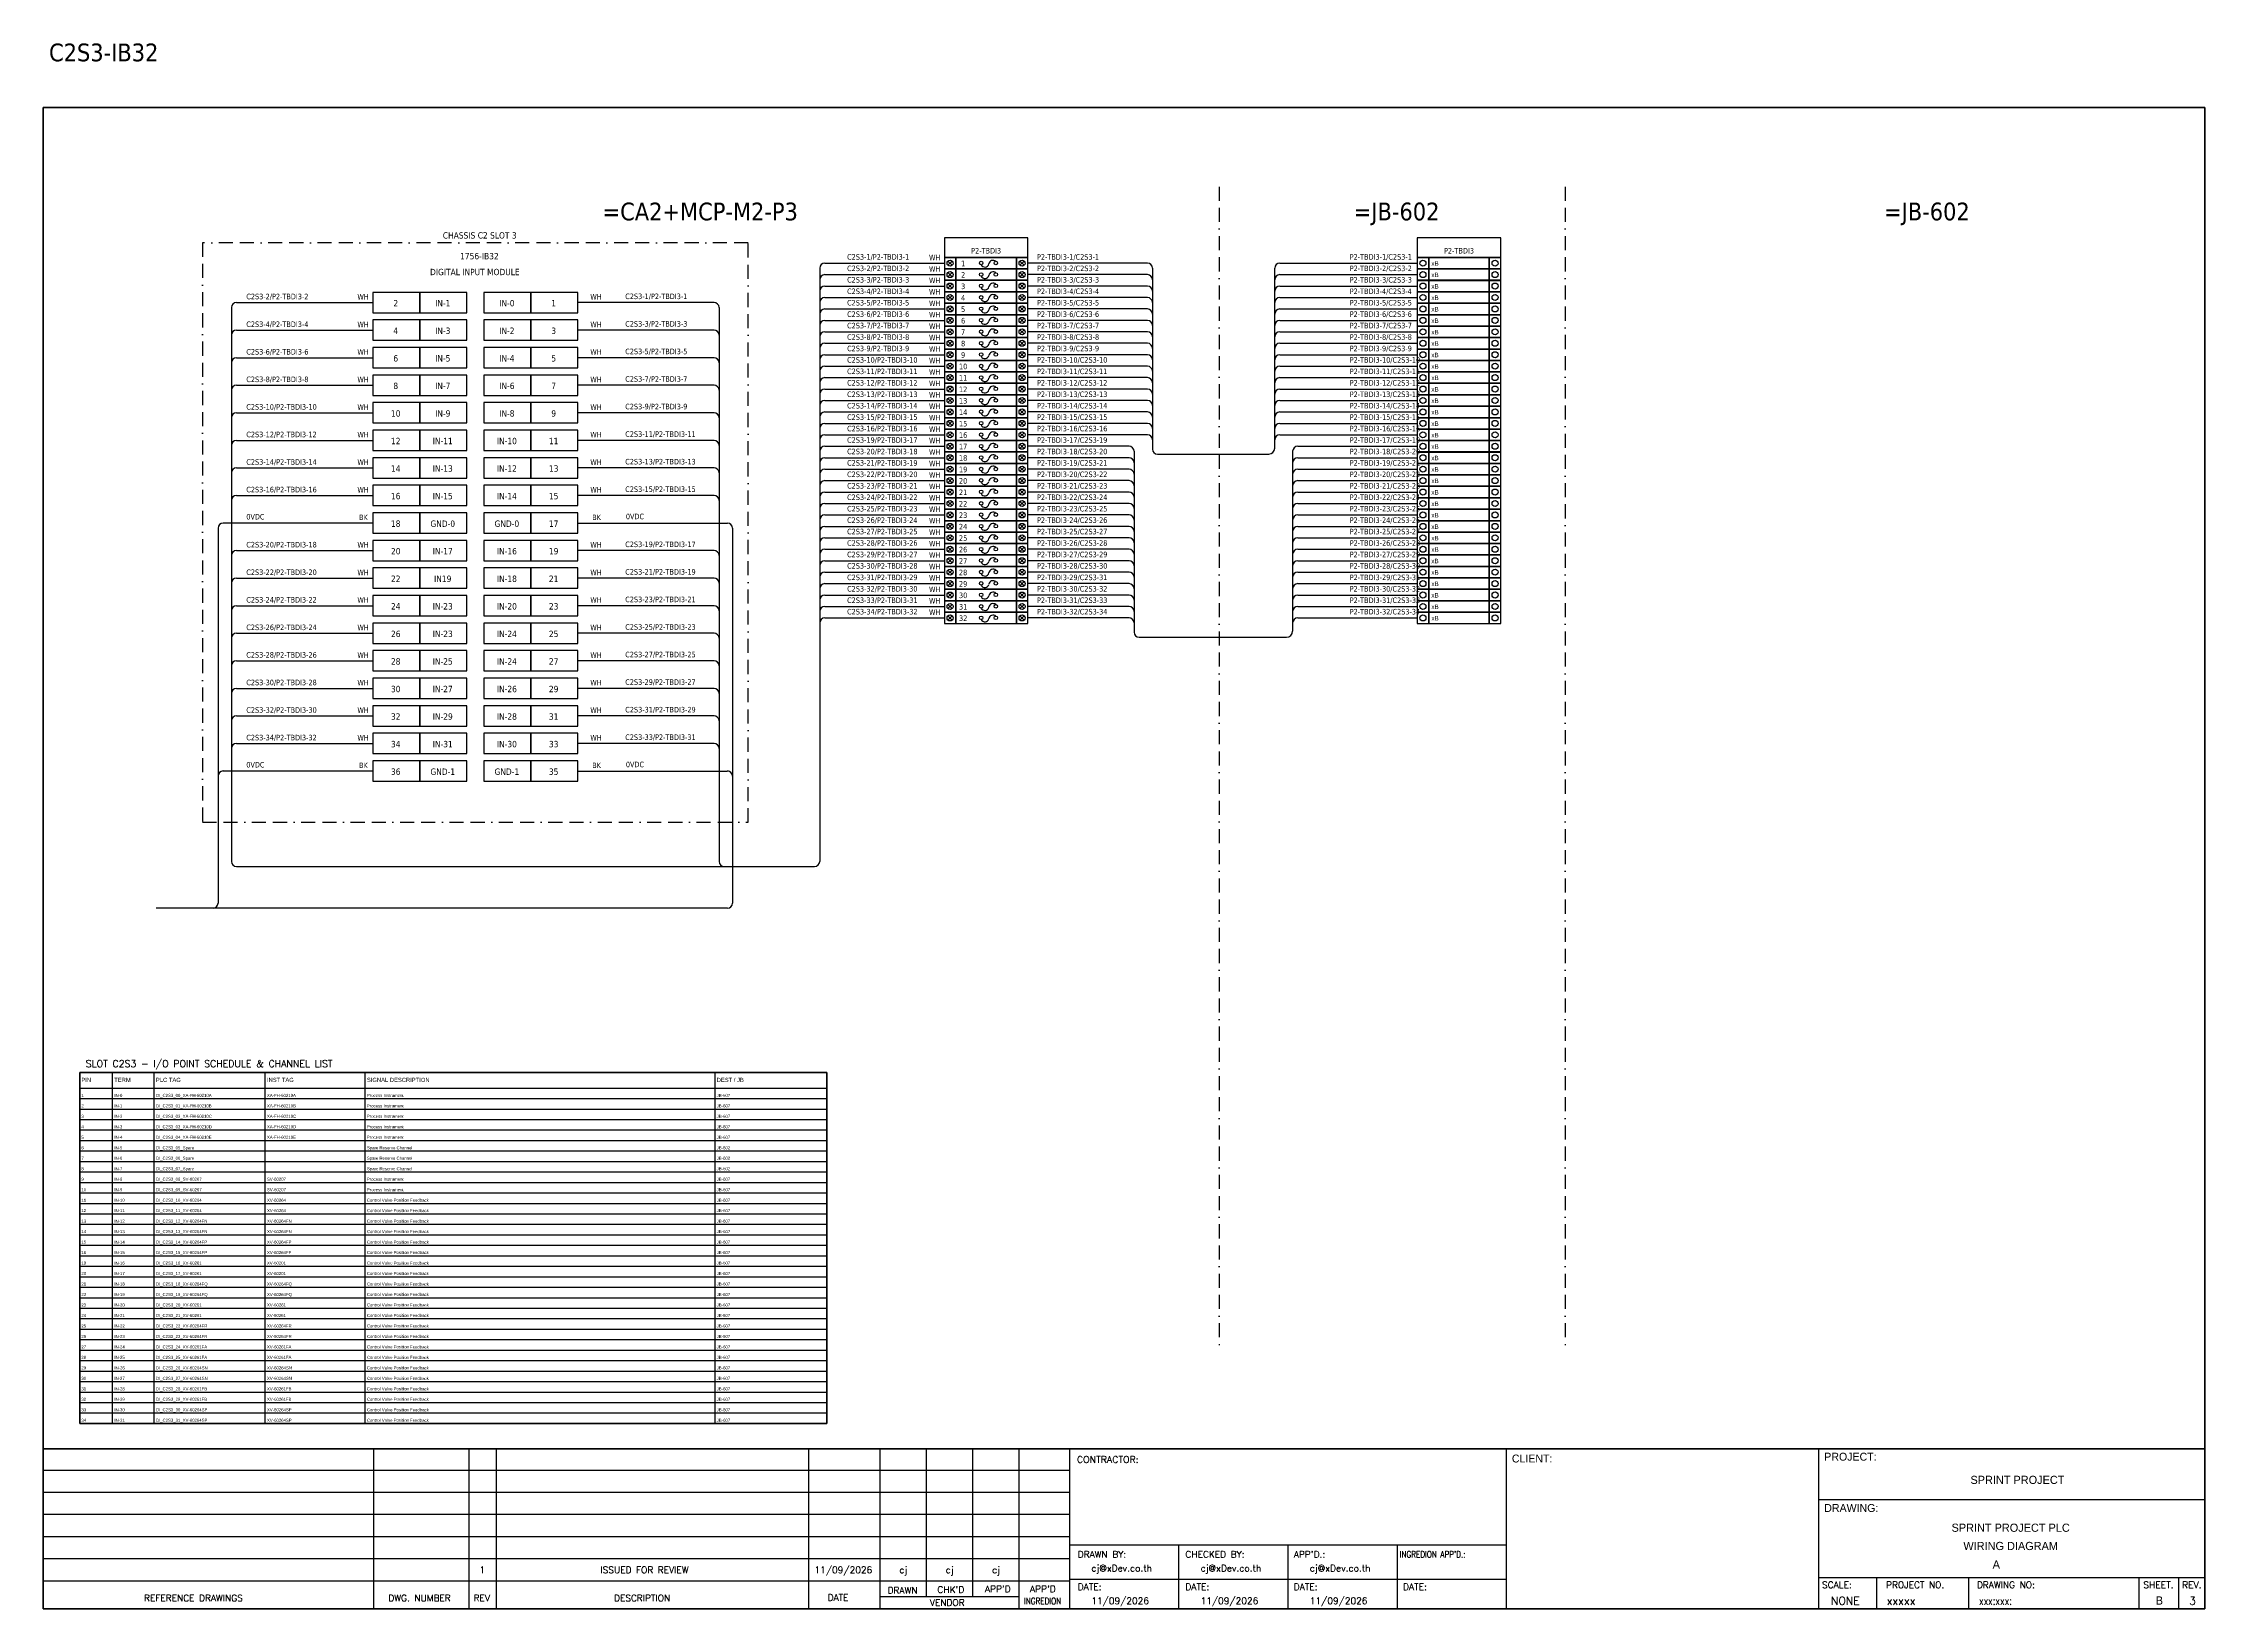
# Model space of a CAD drawing. Header units: millimetres. Extents: x 0 to 54213, y 0 to 2820.
# Drawn here: x 12580 to 16473, y 0 to 2820 of the extents above; entities that cross this region are included whole.
import ezdxf
from ezdxf.enums import TextEntityAlignment as Align

# ---------------------------------------------------------------- set-up
doc = ezdxf.new("R2010")
doc.units = ezdxf.units.MM
doc.linetypes.add('BORDERX2', pattern=[88.9, 25.4, -12.7, 25.4, -12.7, 0, -12.7])
for name, color, linetype in [('GT_1', 9, 'Continuous'), ('HELPPOINT', 7, 'Continuous'), ('MEMBER', 7, 'Continuous'), ('x01001-FrameArea', 2, 'BORDERX2')]:
    doc.layers.add(name, color=color, linetype=linetype)
for name, color, linetype, lineweight in [('IE-EQUIP', 253, 'Continuous', 25), ('IE-WIRE', 7, 'Continuous', 25), ('power', 7, 'Continuous', 25)]:
    doc.layers.add(name, color=color, linetype=linetype, lineweight=lineweight)
doc.styles.add('HTX11', font='O8111901')
doc.styles.add('ROMANS', font='romans.shx', dxfattribs={"width": 0.85, "height": 25})
doc.styles.get("Standard").update_dxf_attribs({"font": 'arial.ttf'})
doc.styles.add('Tahoma', font='')
doc.styles.get('Tahoma').set_extended_font_data('Tahoma')

# ---------------------------------------------------------------- blocks, each defined once
blk = doc.blocks.new('xTermSingleLayer2')
at = {"color": 7, "ltscale": 25.4}
for points in [[(0, -537), (537, -537), (537, 0), (0, 0)], [(537, -537), (3378, -537), (3378, 0), (537, 0)], [(3378, -537), (3915, -537), (3915, 0), (3378, 0)]]:
    blk.add_lwpolyline(points, close=True, dxfattribs=at)
for centre in [(268, -268), (3647, -268)]:
    blk.add_circle(centre, 141, dxfattribs=at)
blk.add_attdef('TERMINAL_B', (661, -387), '', height=212)

msp = doc.modelspace()

# ---------------------------------------------------------------- linework, layer by layer
at = {"color": 1, "ltscale": 25.4}
for p, q in [((14217.1, 2427.5), (14209.5, 2419.9)), ((14209.5, 2427.5), (14217.1, 2419.9)), ((14339.2, 2427.5), (14346.9, 2419.9)), ((14346.9, 2427.5), (14339.2, 2419.9)), ((14217.1, 2406.9), (14209.5, 2399.2)), ((14209.5, 2406.9), (14217.1, 2399.2)), ((14217.1, 2386.3), (14209.5, 2378.6)), ((14209.5, 2386.3), (14217.1, 2378.6)), ((14339.2, 2406.9), (14346.9, 2399.2)), ((14346.9, 2406.9), (14339.2, 2399.2)), ((14339.2, 2386.3), (14346.9, 2378.6)), ((14346.9, 2386.3), (14339.2, 2378.6)), ((14217.1, 2365.7), (14209.5, 2358)), ((14209.5, 2365.7), (14217.1, 2358)), ((14217.1, 2345.1), (14209.5, 2337.4)), ((14209.5, 2345.1), (14217.1, 2337.4)), ((14339.2, 2365.7), (14346.9, 2358)), ((14346.9, 2365.7), (14339.2, 2358)), ((14339.2, 2345.1), (14346.9, 2337.4)), ((14346.9, 2345.1), (14339.2, 2337.4)), ((14217.1, 2324.5), (14209.5, 2316.8)), ((14209.5, 2324.5), (14217.1, 2316.8)), ((14217.1, 2303.9), (14209.5, 2296.2)), ((14209.5, 2303.9), (14217.1, 2296.2)), ((14339.2, 2324.5), (14346.9, 2316.8)), ((14346.9, 2324.5), (14339.2, 2316.8)), ((14339.2, 2303.9), (14346.9, 2296.2)), ((14346.9, 2303.9), (14339.2, 2296.2)), ((14217.1, 2283.2), (14209.5, 2275.6)), ((14209.5, 2283.2), (14217.1, 2275.6)), ((14217.1, 2262.6), (14209.5, 2255)), ((14209.5, 2262.6), (14217.1, 2255)), ((14339.2, 2283.2), (14346.9, 2275.6)), ((14346.9, 2283.2), (14339.2, 2275.6)), ((14339.2, 2262.6), (14346.9, 2255)), ((14346.9, 2262.6), (14339.2, 2255)), ((14217.1, 2242), (14209.5, 2234.3)), ((14209.5, 2242), (14217.1, 2234.3)), ((14217.1, 2221.4), (14209.5, 2213.7)), ((14209.5, 2221.4), (14217.1, 2213.7)), ((14339.2, 2242), (14346.9, 2234.3)), ((14346.9, 2242), (14339.2, 2234.3)), ((14339.2, 2221.4), (14346.9, 2213.7)), ((14346.9, 2221.4), (14339.2, 2213.7)), ((14217.1, 2200.8), (14209.5, 2193.1)), ((14209.5, 2200.8), (14217.1, 2193.1)), ((14339.2, 2200.8), (14346.9, 2193.1)), ((14346.9, 2200.8), (14339.2, 2193.1)), ((14217.1, 2180.2), (14209.5, 2172.5)), ((14209.5, 2180.2), (14217.1, 2172.5)), ((14217.1, 2159.6), (14209.5, 2151.9)), ((14209.5, 2159.6), (14217.1, 2151.9)), ((14339.2, 2180.2), (14346.9, 2172.5)), ((14346.9, 2180.2), (14339.2, 2172.5)), ((14339.2, 2159.6), (14346.9, 2151.9)), ((14346.9, 2159.6), (14339.2, 2151.9)), ((14217.1, 2139), (14209.5, 2131.3)), ((14209.5, 2139), (14217.1, 2131.3)), ((14217.1, 2118.3), (14209.5, 2110.7)), ((14209.5, 2118.3), (14217.1, 2110.7)), ((14339.2, 2139), (14346.9, 2131.3)), ((14346.9, 2139), (14339.2, 2131.3)), ((14339.2, 2118.3), (14346.9, 2110.7)), ((14346.9, 2118.3), (14339.2, 2110.7)), ((14217.1, 2097.7), (14209.5, 2090.1)), ((14209.5, 2097.7), (14217.1, 2090.1)), ((14217.1, 2077.1), (14209.5, 2069.5)), ((14209.5, 2077.1), (14217.1, 2069.5)), ((14339.2, 2097.7), (14346.9, 2090.1)), ((14346.9, 2097.7), (14339.2, 2090.1)), ((14339.2, 2077.1), (14346.9, 2069.5)), ((14346.9, 2077.1), (14339.2, 2069.5)), ((14217.1, 2056.5), (14209.5, 2048.8)), ((14209.5, 2056.5), (14217.1, 2048.8)), ((14217.1, 2035.9), (14209.5, 2028.2)), ((14209.5, 2035.9), (14217.1, 2028.2)), ((14339.2, 2056.5), (14346.9, 2048.8)), ((14346.9, 2056.5), (14339.2, 2048.8)), ((14339.2, 2035.9), (14346.9, 2028.2)), ((14346.9, 2035.9), (14339.2, 2028.2)), ((14217.1, 2015.3), (14209.5, 2007.6)), ((14209.5, 2015.3), (14217.1, 2007.6)), ((14217.1, 1994.7), (14209.5, 1987)), ((14209.5, 1994.7), (14217.1, 1987)), ((14339.2, 2015.3), (14346.9, 2007.6)), ((14346.9, 2015.3), (14339.2, 2007.6)), ((14339.2, 1994.7), (14346.9, 1987)), ((14346.9, 1994.7), (14339.2, 1987)), ((14217.1, 1974.1), (14209.5, 1966.4)), ((14209.5, 1974.1), (14217.1, 1966.4)), ((14217.1, 1953.5), (14209.5, 1945.8)), ((14209.5, 1953.5), (14217.1, 1945.8)), ((14339.2, 1974.1), (14346.9, 1966.4)), ((14346.9, 1974.1), (14339.2, 1966.4)), ((14339.2, 1953.5), (14346.9, 1945.8)), ((14346.9, 1953.5), (14339.2, 1945.8)), ((14217.1, 1932.8), (14209.5, 1925.2)), ((14209.5, 1932.8), (14217.1, 1925.2)), ((14217.1, 1912.2), (14209.5, 1904.6)), ((14209.5, 1912.2), (14217.1, 1904.6)), ((14339.2, 1932.8), (14346.9, 1925.2)), ((14346.9, 1932.8), (14339.2, 1925.2)), ((14339.2, 1912.2), (14346.9, 1904.6)), ((14346.9, 1912.2), (14339.2, 1904.6)), ((14217.1, 1891.6), (14209.5, 1883.9)), ((14209.5, 1891.6), (14217.1, 1883.9)), ((14217.1, 1871), (14209.5, 1863.3)), ((14209.5, 1871), (14217.1, 1863.3)), ((14339.2, 1891.6), (14346.9, 1883.9)), ((14346.9, 1891.6), (14339.2, 1883.9)), ((14339.2, 1871), (14346.9, 1863.3)), ((14346.9, 1871), (14339.2, 1863.3)), ((14217.1, 1850.4), (14209.5, 1842.7)), ((14209.5, 1850.4), (14217.1, 1842.7)), ((14339.2, 1850.4), (14346.9, 1842.7)), ((14346.9, 1850.4), (14339.2, 1842.7)), ((14217.1, 1829.8), (14209.5, 1822.1)), ((14209.5, 1829.8), (14217.1, 1822.1)), ((14217.1, 1809.2), (14209.5, 1801.5)), ((14209.5, 1809.2), (14217.1, 1801.5)), ((14339.2, 1829.8), (14346.9, 1822.1)), ((14346.9, 1829.8), (14339.2, 1822.1)), ((14339.2, 1809.2), (14346.9, 1801.5)), ((14346.9, 1809.2), (14339.2, 1801.5)), ((14217.1, 1788.6), (14209.5, 1780.9)), ((14209.5, 1788.6), (14217.1, 1780.9)), ((14339.2, 1788.6), (14346.9, 1780.9)), ((14346.9, 1788.6), (14339.2, 1780.9))]:
    msp.add_line(p, q, dxfattribs=at)
at = {"color": 7}
for p, q in [((12645.6, 937.9), (13991.4, 937.9)), ((12704.9, 333.8), (12704.9, 965.9)), ((12779.9, 333.8), (12779.9, 965.9)), ((12979.9, 333.8), (12979.9, 965.9)), ((13159.9, 333.8), (13159.9, 965.9)), ((13789.9, 333.8), (13789.9, 965.9))]:
    msp.add_line(p, q, dxfattribs=at)
at = {"color": 8}
for p, q in [((12645.6, 919), (13991.4, 919)), ((12645.6, 900.1), (13991.4, 900.1)), ((12645.6, 881.3), (13991.4, 881.3)), ((12645.6, 862.4), (13991.4, 862.4)), ((12645.6, 843.5), (13991.4, 843.5)), ((12645.6, 824.6), (13991.4, 824.6)), ((12645.6, 805.8), (13991.4, 805.8)), ((12645.6, 786.9), (13991.4, 786.9)), ((12645.6, 768), (13991.4, 768)), ((12645.6, 749.1), (13991.4, 749.1)), ((12645.6, 730.2), (13991.4, 730.2)), ((12645.6, 711.4), (13991.4, 711.4)), ((12645.6, 692.5), (13991.4, 692.5)), ((12645.6, 673.6), (13991.4, 673.6)), ((12645.6, 654.7), (13991.4, 654.7)), ((12645.6, 635.9), (13991.4, 635.9)), ((12645.6, 617), (13991.4, 617)), ((12645.6, 598.1), (13991.4, 598.1)), ((12645.6, 579.2), (13991.4, 579.2)), ((12645.6, 560.3), (13991.4, 560.3)), ((12645.6, 541.5), (13991.4, 541.5)), ((12645.6, 522.6), (13991.4, 522.6)), ((12645.6, 503.7), (13991.4, 503.7)), ((12645.6, 484.8), (13991.4, 484.8)), ((12645.6, 465.9), (13991.4, 465.9)), ((12645.6, 447.1), (13991.4, 447.1)), ((12645.6, 428.2), (13991.4, 428.2)), ((12645.6, 409.3), (13991.4, 409.3)), ((12645.6, 390.4), (13991.4, 390.4)), ((12645.6, 371.6), (13991.4, 371.6)), ((12645.6, 352.7), (13991.4, 352.7))]:
    msp.add_line(p, q, dxfattribs=at)
at = {"color": 4}
for p, q in [((15882.2, 56.1), (15882.2, 0)), ((16047.5, 56.1), (16047.5, 0))]:
    msp.add_line(p, q, dxfattribs=at)
at = {"color": 4, "ltscale": 0.5}
for p, q in [((16354.6, 56.1), (16354.6, 0)), ((16354.6, 56.1), (16354.6, 0)), ((16425.8, 56.1), (16425.8, 0)), ((16425.8, 56.1), (16425.8, 0))]:
    msp.add_line(p, q, dxfattribs=at)
at = {"color": 4, "ltscale": 25.4}
for points in [[(14203, 2434), (14353.3, 2434), (14353.3, 2469.2), (14203, 2469.2)], [(15054.8, 2434), (15205.1, 2434), (15205.1, 2469.2), (15054.8, 2469.2)]]:
    msp.add_lwpolyline(points, close=True, dxfattribs=at)
at = {"color": 1, "ltscale": 25.4}
for points in [[(14203, 2413.4), (14223.6, 2413.4), (14223.6, 2434), (14203, 2434)], [(14223.6, 2413.4), (14332.7, 2413.4), (14332.7, 2434), (14223.6, 2434)], [(14332.7, 2413.4), (14353.3, 2413.4), (14353.3, 2434), (14332.7, 2434)], [(14203, 2392.8), (14223.6, 2392.8), (14223.6, 2413.4), (14203, 2413.4)], [(14203, 2372.2), (14223.6, 2372.2), (14223.6, 2392.8), (14203, 2392.8)], [(14223.6, 2392.8), (14332.7, 2392.8), (14332.7, 2413.4), (14223.6, 2413.4)], [(14223.6, 2372.2), (14332.7, 2372.2), (14332.7, 2392.8), (14223.6, 2392.8)], [(14332.7, 2392.8), (14353.3, 2392.8), (14353.3, 2413.4), (14332.7, 2413.4)], [(14332.7, 2372.2), (14353.3, 2372.2), (14353.3, 2392.8), (14332.7, 2392.8)], [(14203, 2351.5), (14223.6, 2351.5), (14223.6, 2372.2), (14203, 2372.2)], [(14203, 2330.9), (14223.6, 2330.9), (14223.6, 2351.5), (14203, 2351.5)], [(14223.6, 2351.5), (14332.7, 2351.5), (14332.7, 2372.2), (14223.6, 2372.2)], [(14223.6, 2330.9), (14332.7, 2330.9), (14332.7, 2351.5), (14223.6, 2351.5)], [(14332.7, 2351.5), (14353.3, 2351.5), (14353.3, 2372.2), (14332.7, 2372.2)], [(14332.7, 2330.9), (14353.3, 2330.9), (14353.3, 2351.5), (14332.7, 2351.5)], [(14203, 2310.3), (14223.6, 2310.3), (14223.6, 2330.9), (14203, 2330.9)], [(14203, 2289.7), (14223.6, 2289.7), (14223.6, 2310.3), (14203, 2310.3)], [(14223.6, 2310.3), (14332.7, 2310.3), (14332.7, 2330.9), (14223.6, 2330.9)], [(14223.6, 2289.7), (14332.7, 2289.7), (14332.7, 2310.3), (14223.6, 2310.3)], [(14332.7, 2310.3), (14353.3, 2310.3), (14353.3, 2330.9), (14332.7, 2330.9)], [(14332.7, 2289.7), (14353.3, 2289.7), (14353.3, 2310.3), (14332.7, 2310.3)], [(14203, 2269.1), (14223.6, 2269.1), (14223.6, 2289.7), (14203, 2289.7)], [(14203, 2248.5), (14223.6, 2248.5), (14223.6, 2269.1), (14203, 2269.1)], [(14223.6, 2269.1), (14332.7, 2269.1), (14332.7, 2289.7), (14223.6, 2289.7)], [(14223.6, 2248.5), (14332.7, 2248.5), (14332.7, 2269.1), (14223.6, 2269.1)], [(14332.7, 2269.1), (14353.3, 2269.1), (14353.3, 2289.7), (14332.7, 2289.7)], [(14332.7, 2248.5), (14353.3, 2248.5), (14353.3, 2269.1), (14332.7, 2269.1)], [(14203, 2227.9), (14223.6, 2227.9), (14223.6, 2248.5), (14203, 2248.5)], [(14203, 2207.3), (14223.6, 2207.3), (14223.6, 2227.9), (14203, 2227.9)], [(14223.6, 2227.9), (14332.7, 2227.9), (14332.7, 2248.5), (14223.6, 2248.5)], [(14223.6, 2207.3), (14332.7, 2207.3), (14332.7, 2227.9), (14223.6, 2227.9)], [(14332.7, 2227.9), (14353.3, 2227.9), (14353.3, 2248.5), (14332.7, 2248.5)], [(14332.7, 2207.3), (14353.3, 2207.3), (14353.3, 2227.9), (14332.7, 2227.9)], [(14203, 2186.7), (14223.6, 2186.7), (14223.6, 2207.3), (14203, 2207.3)], [(14203, 2166), (14223.6, 2166), (14223.6, 2186.7), (14203, 2186.7)], [(14223.6, 2186.7), (14332.7, 2186.7), (14332.7, 2207.3), (14223.6, 2207.3)], [(14223.6, 2166), (14332.7, 2166), (14332.7, 2186.7), (14223.6, 2186.7)], [(14332.7, 2186.7), (14353.3, 2186.7), (14353.3, 2207.3), (14332.7, 2207.3)], [(14332.7, 2166), (14353.3, 2166), (14353.3, 2186.7), (14332.7, 2186.7)], [(14203, 2145.4), (14223.6, 2145.4), (14223.6, 2166), (14203, 2166)], [(14203, 2124.8), (14223.6, 2124.8), (14223.6, 2145.4), (14203, 2145.4)], [(14223.6, 2145.4), (14332.7, 2145.4), (14332.7, 2166), (14223.6, 2166)], [(14223.6, 2124.8), (14332.7, 2124.8), (14332.7, 2145.4), (14223.6, 2145.4)], [(14332.7, 2145.4), (14353.3, 2145.4), (14353.3, 2166), (14332.7, 2166)], [(14332.7, 2124.8), (14353.3, 2124.8), (14353.3, 2145.4), (14332.7, 2145.4)], [(14203, 2104.2), (14223.6, 2104.2), (14223.6, 2124.8), (14203, 2124.8)], [(14203, 2083.6), (14223.6, 2083.6), (14223.6, 2104.2), (14203, 2104.2)], [(14223.6, 2104.2), (14332.7, 2104.2), (14332.7, 2124.8), (14223.6, 2124.8)], [(14223.6, 2083.6), (14332.7, 2083.6), (14332.7, 2104.2), (14223.6, 2104.2)], [(14332.7, 2104.2), (14353.3, 2104.2), (14353.3, 2124.8), (14332.7, 2124.8)], [(14332.7, 2083.6), (14353.3, 2083.6), (14353.3, 2104.2), (14332.7, 2104.2)], [(14203, 2063), (14223.6, 2063), (14223.6, 2083.6), (14203, 2083.6)], [(14223.6, 2063), (14332.7, 2063), (14332.7, 2083.6), (14223.6, 2083.6)], [(14332.7, 2063), (14353.3, 2063), (14353.3, 2083.6), (14332.7, 2083.6)], [(14203, 2042.4), (14223.6, 2042.4), (14223.6, 2063), (14203, 2063)], [(14203, 2021.8), (14223.6, 2021.8), (14223.6, 2042.4), (14203, 2042.4)], [(14223.6, 2042.4), (14332.7, 2042.4), (14332.7, 2063), (14223.6, 2063)], [(14223.6, 2021.8), (14332.7, 2021.8), (14332.7, 2042.4), (14223.6, 2042.4)], [(14332.7, 2042.4), (14353.3, 2042.4), (14353.3, 2063), (14332.7, 2063)], [(14332.7, 2021.8), (14353.3, 2021.8), (14353.3, 2042.4), (14332.7, 2042.4)], [(14203, 2001.1), (14223.6, 2001.1), (14223.6, 2021.8), (14203, 2021.8)], [(14203, 1980.5), (14223.6, 1980.5), (14223.6, 2001.1), (14203, 2001.1)], [(14223.6, 2001.1), (14332.7, 2001.1), (14332.7, 2021.8), (14223.6, 2021.8)], [(14223.6, 1980.5), (14332.7, 1980.5), (14332.7, 2001.1), (14223.6, 2001.1)], [(14332.7, 2001.1), (14353.3, 2001.1), (14353.3, 2021.8), (14332.7, 2021.8)], [(14332.7, 1980.5), (14353.3, 1980.5), (14353.3, 2001.1), (14332.7, 2001.1)], [(14203, 1959.9), (14223.6, 1959.9), (14223.6, 1980.5), (14203, 1980.5)], [(14203, 1939.3), (14223.6, 1939.3), (14223.6, 1959.9), (14203, 1959.9)], [(14223.6, 1959.9), (14332.7, 1959.9), (14332.7, 1980.5), (14223.6, 1980.5)], [(14223.6, 1939.3), (14332.7, 1939.3), (14332.7, 1959.9), (14223.6, 1959.9)], [(14332.7, 1959.9), (14353.3, 1959.9), (14353.3, 1980.5), (14332.7, 1980.5)], [(14332.7, 1939.3), (14353.3, 1939.3), (14353.3, 1959.9), (14332.7, 1959.9)], [(14203, 1918.7), (14223.6, 1918.7), (14223.6, 1939.3), (14203, 1939.3)], [(14203, 1898.1), (14223.6, 1898.1), (14223.6, 1918.7), (14203, 1918.7)], [(14223.6, 1918.7), (14332.7, 1918.7), (14332.7, 1939.3), (14223.6, 1939.3)], [(14223.6, 1898.1), (14332.7, 1898.1), (14332.7, 1918.7), (14223.6, 1918.7)], [(14332.7, 1918.7), (14353.3, 1918.7), (14353.3, 1939.3), (14332.7, 1939.3)], [(14332.7, 1898.1), (14353.3, 1898.1), (14353.3, 1918.7), (14332.7, 1918.7)], [(14203, 1877.5), (14223.6, 1877.5), (14223.6, 1898.1), (14203, 1898.1)], [(14203, 1856.9), (14223.6, 1856.9), (14223.6, 1877.5), (14203, 1877.5)], [(14223.6, 1877.5), (14332.7, 1877.5), (14332.7, 1898.1), (14223.6, 1898.1)], [(14223.6, 1856.9), (14332.7, 1856.9), (14332.7, 1877.5), (14223.6, 1877.5)], [(14332.7, 1877.5), (14353.3, 1877.5), (14353.3, 1898.1), (14332.7, 1898.1)], [(14332.7, 1856.9), (14353.3, 1856.9), (14353.3, 1877.5), (14332.7, 1877.5)], [(14203, 1836.3), (14223.6, 1836.3), (14223.6, 1856.9), (14203, 1856.9)], [(14203, 1815.6), (14223.6, 1815.6), (14223.6, 1836.3), (14203, 1836.3)], [(14223.6, 1836.3), (14332.7, 1836.3), (14332.7, 1856.9), (14223.6, 1856.9)], [(14223.6, 1815.6), (14332.7, 1815.6), (14332.7, 1836.3), (14223.6, 1836.3)], [(14332.7, 1836.3), (14353.3, 1836.3), (14353.3, 1856.9), (14332.7, 1856.9)], [(14332.7, 1815.6), (14353.3, 1815.6), (14353.3, 1836.3), (14332.7, 1836.3)], [(14203, 1795), (14223.6, 1795), (14223.6, 1815.6), (14203, 1815.6)], [(14203, 1774.4), (14223.6, 1774.4), (14223.6, 1795), (14203, 1795)], [(14223.6, 1795), (14332.7, 1795), (14332.7, 1815.6), (14223.6, 1815.6)], [(14223.6, 1774.4), (14332.7, 1774.4), (14332.7, 1795), (14223.6, 1795)], [(14332.7, 1795), (14353.3, 1795), (14353.3, 1815.6), (14332.7, 1815.6)], [(14332.7, 1774.4), (14353.3, 1774.4), (14353.3, 1795), (14332.7, 1795)]]:
    msp.add_lwpolyline(points, close=True, dxfattribs=at)
msp.add_lwpolyline([(12645.6, 965.9), (13991.4, 965.9), (13991.4, 333.8), (12645.6, 333.8)], close=True)
at = {"color": 7}
msp.add_lwpolyline([(12645.6, 333.8), (13991.4, 333.8), (13991.4, 965.9), (12645.6, 965.9), (12645.6, 333.8)], dxfattribs=at)
at = {"color": 1, "ltscale": 25.4}
for centre in [(14213.3, 2423.7), (14343, 2423.7), (14213.3, 2403.1), (14213.3, 2382.5), (14343, 2403.1), (14343, 2382.5), (14213.3, 2361.9), (14213.3, 2341.2), (14343, 2361.9), (14343, 2341.2), (14213.3, 2320.6), (14213.3, 2300), (14343, 2320.6), (14343, 2300), (14213.3, 2279.4), (14213.3, 2258.8), (14343, 2279.4), (14343, 2258.8), (14213.3, 2238.2), (14213.3, 2217.6), (14343, 2238.2), (14343, 2217.6), (14213.3, 2197), (14213.3, 2176.3), (14343, 2197), (14343, 2176.3), (14213.3, 2155.7), (14343, 2155.7), (14213.3, 2135.1), (14213.3, 2114.5), (14343, 2135.1), (14343, 2114.5), (14213.3, 2093.9), (14213.3, 2073.3), (14343, 2093.9), (14343, 2073.3), (14213.3, 2052.7), (14213.3, 2032.1), (14343, 2052.7), (14343, 2032.1), (14213.3, 2011.5), (14213.3, 1990.8), (14343, 2011.5), (14343, 1990.8), (14213.3, 1970.2), (14213.3, 1949.6), (14343, 1970.2), (14343, 1949.6), (14213.3, 1929), (14213.3, 1908.4), (14343, 1929), (14343, 1908.4), (14213.3, 1887.8), (14213.3, 1867.2), (14343, 1887.8), (14343, 1867.2), (14213.3, 1846.6), (14213.3, 1825.9), (14343, 1846.6), (14343, 1825.9), (14213.3, 1805.3), (14343, 1805.3), (14213.3, 1784.7), (14343, 1784.7)]:
    msp.add_circle(centre, 5.42, dxfattribs=at)
at = {"layer": 'GT_1', "color": 4}
for p, q in [((13175.3, 0), (13175.3, 288.2)), ((13347.2, 0), (13347.2, 288.2)), ((13396.3, 0), (13396.3, 288.2)), ((13959, 0), (13959, 288.2)), ((14087.3, 0), (14087.3, 288.2)), ((14170.9, 21.8), (14170.9, 288.2)), ((14254.4, 21.8), (14254.4, 288.2)), ((14337.7, 0), (14337.7, 288.2)), ((14428.7, 0), (14428.7, 288.2)), ((15215.7, 0), (15215.7, 288.2)), ((15778, 0), (15778, 288.2)), ((15778, 0), (15778, 288.2)), ((15778, 0), (15778, 288.2)), ((14428.7, 249.3), (12579.9, 249.3)), ((14428.7, 209.5), (12579.9, 209.5)), ((14428.7, 169.6), (12579.9, 169.6)), ((14428.7, 129.7), (12579.9, 129.7)), ((14428.7, 89.7), (12579.9, 89.7)), ((15215.7, 114.3), (14428.7, 114.3)), ((14625.5, 0), (14625.5, 114.3)), ((14822.2, 0), (14822.2, 114.3)), ((15019, 0), (15019, 114.3)), ((14428.6, 49.8), (12579.9, 49.8)), ((15215.7, 52.9), (14428.7, 52.9)), ((15778, 56.1), (16473.2, 56.1)), ((14337.7, 21.8), (14087.3, 21.8))]:
    msp.add_line(p, q, dxfattribs=at)
at = {"layer": 'HELPPOINT', "color": 4, "lineweight": 35}
for p, q in [((12579.9, 0), (12579.9, 2704.2)), ((12579.9, 2704.2), (16473.2, 2704.2)), ((12579.9, 0), (12579.9, 2704.2)), ((12579.9, 2704.2), (16473.2, 2704.2)), ((16473.2, 2704.2), (16473.2, 0)), ((16473.2, 2704.2), (16473.2, 0)), ((16473.2, 0), (12579.9, 0)), ((16473.2, 0), (12579.9, 0))]:
    msp.add_line(p, q, dxfattribs=at)
at = {"layer": 'HELPPOINT', "color": 4}
for p, q in [((15778, 196.6), (16473.2, 196.6)), ((15778, 196.6), (16473.2, 196.6)), ((15778, 56.1), (16473.2, 56.1))]:
    msp.add_line(p, q, dxfattribs=at)
at = {"layer": 'IE-EQUIP', "linetype": 'Continuous', "ltscale": 25.4}
for points in [[(13173.3, 2334.4), (13258, 2334.4), (13258, 2371.1), (13173.3, 2371.1)], [(13258, 2334.4), (13342.6, 2334.4), (13342.6, 2371.1), (13258, 2371.1)], [(13373.5, 2334.4), (13458.1, 2334.4), (13458.1, 2371.1), (13373.5, 2371.1)], [(13458.1, 2334.4), (13542.8, 2334.4), (13542.8, 2371.1), (13458.1, 2371.1)], [(13173.3, 2284.8), (13258, 2284.8), (13258, 2321.5), (13173.3, 2321.5)], [(13258, 2284.8), (13342.6, 2284.8), (13342.6, 2321.5), (13258, 2321.5)], [(13373.5, 2284.8), (13458.1, 2284.8), (13458.1, 2321.5), (13373.5, 2321.5)], [(13458.1, 2284.8), (13542.8, 2284.8), (13542.8, 2321.5), (13458.1, 2321.5)], [(13173.3, 2235.1), (13258, 2235.1), (13258, 2271.8), (13173.3, 2271.8)], [(13258, 2235.1), (13342.6, 2235.1), (13342.6, 2271.8), (13258, 2271.8)], [(13373.5, 2235.1), (13458.1, 2235.1), (13458.1, 2271.8), (13373.5, 2271.8)], [(13458.1, 2235.1), (13542.8, 2235.1), (13542.8, 2271.8), (13458.1, 2271.8)], [(13173.3, 2185.5), (13258, 2185.5), (13258, 2222.2), (13173.3, 2222.2)], [(13258, 2185.5), (13342.6, 2185.5), (13342.6, 2222.2), (13258, 2222.2)], [(13373.5, 2185.5), (13458.1, 2185.5), (13458.1, 2222.2), (13373.5, 2222.2)], [(13458.1, 2185.5), (13542.8, 2185.5), (13542.8, 2222.2), (13458.1, 2222.2)], [(13173.3, 2135.9), (13258, 2135.9), (13258, 2172.6), (13173.3, 2172.6)], [(13258, 2135.9), (13342.6, 2135.9), (13342.6, 2172.6), (13258, 2172.6)], [(13373.5, 2135.9), (13458.1, 2135.9), (13458.1, 2172.6), (13373.5, 2172.6)], [(13458.1, 2135.9), (13542.8, 2135.9), (13542.8, 2172.6), (13458.1, 2172.6)], [(13173.3, 2086.2), (13258, 2086.2), (13258, 2122.9), (13173.3, 2122.9)], [(13258, 2086.2), (13342.6, 2086.2), (13342.6, 2122.9), (13258, 2122.9)], [(13373.5, 2086.2), (13458.1, 2086.2), (13458.1, 2122.9), (13373.5, 2122.9)], [(13458.1, 2086.2), (13542.8, 2086.2), (13542.8, 2122.9), (13458.1, 2122.9)], [(13173.3, 2036.6), (13258, 2036.6), (13258, 2073.3), (13173.3, 2073.3)], [(13258, 2036.6), (13342.6, 2036.6), (13342.6, 2073.3), (13258, 2073.3)], [(13373.5, 2036.6), (13458.1, 2036.6), (13458.1, 2073.3), (13373.5, 2073.3)], [(13458.1, 2036.6), (13542.8, 2036.6), (13542.8, 2073.3), (13458.1, 2073.3)], [(13173.3, 1987), (13258, 1987), (13258, 2023.7), (13173.3, 2023.7)], [(13258, 1987), (13342.6, 1987), (13342.6, 2023.7), (13258, 2023.7)], [(13373.5, 1987), (13458.1, 1987), (13458.1, 2023.7), (13373.5, 2023.7)], [(13458.1, 1987), (13542.8, 1987), (13542.8, 2023.7), (13458.1, 2023.7)], [(13173.3, 1937.3), (13258, 1937.3), (13258, 1974), (13173.3, 1974)], [(13258, 1937.3), (13342.6, 1937.3), (13342.6, 1974), (13258, 1974)], [(13373.5, 1937.3), (13458.1, 1937.3), (13458.1, 1974), (13373.5, 1974)], [(13458.1, 1937.3), (13542.8, 1937.3), (13542.8, 1974), (13458.1, 1974)], [(13173.3, 1887.7), (13258, 1887.7), (13258, 1924.4), (13173.3, 1924.4)], [(13258, 1887.7), (13342.6, 1887.7), (13342.6, 1924.4), (13258, 1924.4)], [(13373.5, 1887.7), (13458.1, 1887.7), (13458.1, 1924.4), (13373.5, 1924.4)], [(13458.1, 1887.7), (13542.8, 1887.7), (13542.8, 1924.4), (13458.1, 1924.4)], [(13173.3, 1838.1), (13258, 1838.1), (13258, 1874.8), (13173.3, 1874.8)], [(13258, 1838.1), (13342.6, 1838.1), (13342.6, 1874.8), (13258, 1874.8)], [(13373.5, 1838.1), (13458.1, 1838.1), (13458.1, 1874.8), (13373.5, 1874.8)], [(13458.1, 1838.1), (13542.8, 1838.1), (13542.8, 1874.8), (13458.1, 1874.8)], [(13173.3, 1788.4), (13258, 1788.4), (13258, 1825.1), (13173.3, 1825.1)], [(13258, 1788.4), (13342.6, 1788.4), (13342.6, 1825.1), (13258, 1825.1)], [(13373.5, 1788.4), (13458.1, 1788.4), (13458.1, 1825.1), (13373.5, 1825.1)], [(13458.1, 1788.4), (13542.8, 1788.4), (13542.8, 1825.1), (13458.1, 1825.1)], [(13173.3, 1738.8), (13258, 1738.8), (13258, 1775.5), (13173.3, 1775.5)], [(13258, 1738.8), (13342.6, 1738.8), (13342.6, 1775.5), (13258, 1775.5)], [(13373.5, 1738.8), (13458.1, 1738.8), (13458.1, 1775.5), (13373.5, 1775.5)], [(13458.1, 1738.8), (13542.8, 1738.8), (13542.8, 1775.5), (13458.1, 1775.5)], [(13173.3, 1689.2), (13258, 1689.2), (13258, 1725.9), (13173.3, 1725.9)], [(13258, 1689.2), (13342.6, 1689.2), (13342.6, 1725.9), (13258, 1725.9)], [(13373.5, 1689.2), (13458.1, 1689.2), (13458.1, 1725.9), (13373.5, 1725.9)], [(13458.1, 1689.2), (13542.8, 1689.2), (13542.8, 1725.9), (13458.1, 1725.9)], [(13173.3, 1639.5), (13258, 1639.5), (13258, 1676.2), (13173.3, 1676.2)], [(13258, 1639.5), (13342.6, 1639.5), (13342.6, 1676.2), (13258, 1676.2)], [(13373.5, 1639.5), (13458.1, 1639.5), (13458.1, 1676.2), (13373.5, 1676.2)], [(13458.1, 1639.5), (13542.8, 1639.5), (13542.8, 1676.2), (13458.1, 1676.2)], [(13173.3, 1589.9), (13258, 1589.9), (13258, 1626.6), (13173.3, 1626.6)], [(13258, 1589.9), (13342.6, 1589.9), (13342.6, 1626.6), (13258, 1626.6)], [(13373.5, 1589.9), (13458.1, 1589.9), (13458.1, 1626.6), (13373.5, 1626.6)], [(13458.1, 1589.9), (13542.8, 1589.9), (13542.8, 1626.6), (13458.1, 1626.6)], [(13173.3, 1540.3), (13258, 1540.3), (13258, 1577), (13173.3, 1577)], [(13258, 1540.3), (13342.6, 1540.3), (13342.6, 1577), (13258, 1577)], [(13373.5, 1540.3), (13458.1, 1540.3), (13458.1, 1577), (13373.5, 1577)], [(13458.1, 1540.3), (13542.8, 1540.3), (13542.8, 1577), (13458.1, 1577)], [(13173.3, 1490.6), (13258, 1490.6), (13258, 1527.3), (13173.3, 1527.3)], [(13258, 1490.6), (13342.6, 1490.6), (13342.6, 1527.3), (13258, 1527.3)], [(13373.5, 1490.6), (13458.1, 1490.6), (13458.1, 1527.3), (13373.5, 1527.3)], [(13458.1, 1490.6), (13542.8, 1490.6), (13542.8, 1527.3), (13458.1, 1527.3)]]:
    msp.add_lwpolyline(points, close=True, dxfattribs=at)
at = {"layer": 'IE-WIRE', "color": 4, "ltscale": 25.4}
for p, q in [((13978.5, 2414.6), (13978.5, 1346.2)), ((13987.6, 2423.7), (14203, 2423.7)), ((14568.7, 2423.7), (14353.3, 2423.7)), ((14577.8, 2414.6), (14577.8, 2088.8)), ((14797.9, 2414.6), (14797.9, 2090.6)), ((14807.1, 2423.7), (15054.8, 2423.7)), ((14807.1, 2423.7), (15054.8, 2423.7)), ((13987.6, 2403.1), (14203, 2403.1)), ((13987.6, 2382.5), (14203, 2382.5)), ((14568.7, 2403.1), (14353.3, 2403.1)), ((14568.7, 2382.5), (14353.3, 2382.5)), ((14807.1, 2403.1), (15054.8, 2403.1)), ((14807.1, 2403.1), (15054.8, 2403.1)), ((14807.1, 2382.5), (15054.8, 2382.5)), ((14807.1, 2382.5), (15054.8, 2382.5)), ((12918.9, 2343.6), (12918.9, 1346.2)), ((12928.1, 2352.7), (13173.3, 2352.7)), ((13788.1, 2352.7), (13542.8, 2352.7)), ((13797.2, 2343.6), (13797.2, 1346.2)), ((13987.6, 2361.9), (14203, 2361.9)), ((13987.6, 2341.2), (14203, 2341.2)), ((14568.7, 2361.9), (14353.3, 2361.9)), ((14568.7, 2341.2), (14353.3, 2341.2)), ((14807.1, 2361.9), (15054.8, 2361.9)), ((14807.1, 2361.9), (15054.8, 2361.9)), ((14807.1, 2341.2), (15054.8, 2341.2)), ((14807.1, 2341.2), (15054.8, 2341.2)), ((12928.1, 2303.1), (13173.3, 2303.1)), ((13788.1, 2303.1), (13542.8, 2303.1)), ((13987.6, 2320.6), (14203, 2320.6)), ((13987.6, 2300), (14203, 2300)), ((14568.7, 2320.6), (14353.3, 2320.6)), ((14568.7, 2300), (14353.3, 2300)), ((14807.1, 2320.6), (15054.8, 2320.6)), ((14807.1, 2320.6), (15054.8, 2320.6)), ((14807.1, 2300), (15054.8, 2300)), ((14807.1, 2300), (15054.8, 2300)), ((13987.6, 2279.4), (14203, 2279.4)), ((13987.6, 2258.8), (14203, 2258.8)), ((14568.7, 2279.4), (14353.3, 2279.4)), ((14568.7, 2258.8), (14353.3, 2258.8)), ((14807.1, 2279.4), (15054.8, 2279.4)), ((14807.1, 2279.4), (15054.8, 2279.4)), ((14807.1, 2258.8), (15054.8, 2258.8)), ((14807.1, 2258.8), (15054.8, 2258.8)), ((12928.1, 2253.5), (13173.3, 2253.5)), ((13788.1, 2253.5), (13542.8, 2253.5)), ((13987.6, 2238.2), (14203, 2238.2)), ((14568.7, 2238.2), (14353.3, 2238.2)), ((14807.1, 2238.2), (15054.8, 2238.2)), ((14807.1, 2238.2), (15054.8, 2238.2)), ((12928.1, 2203.8), (13173.3, 2203.8)), ((13788.1, 2203.8), (13542.8, 2203.8)), ((13987.6, 2217.6), (14203, 2217.6)), ((13987.6, 2197), (14203, 2197)), ((14568.7, 2217.6), (14353.3, 2217.6)), ((14568.7, 2197), (14353.3, 2197)), ((14807.1, 2217.6), (15054.8, 2217.6)), ((14807.1, 2217.6), (15054.8, 2217.6)), ((14807.1, 2197), (15054.8, 2197)), ((14807.1, 2197), (15054.8, 2197)), ((12928.1, 2154.2), (13173.3, 2154.2)), ((13788.1, 2154.2), (13542.8, 2154.2)), ((13987.6, 2176.3), (14203, 2176.3)), ((13987.6, 2155.7), (14203, 2155.7)), ((14568.7, 2176.3), (14353.3, 2176.3)), ((14568.7, 2155.7), (14353.3, 2155.7)), ((14807.1, 2176.3), (15054.8, 2176.3)), ((14807.1, 2176.3), (15054.8, 2176.3)), ((14807.1, 2155.7), (15054.8, 2155.7)), ((14807.1, 2155.7), (15054.8, 2155.7)), ((12928.1, 2104.6), (13173.3, 2104.6)), ((13788.1, 2104.6), (13542.8, 2104.6)), ((13987.6, 2135.1), (14203, 2135.1)), ((13987.6, 2114.5), (14203, 2114.5)), ((14568.7, 2135.1), (14353.3, 2135.1)), ((14568.7, 2114.5), (14353.3, 2114.5)), ((14807.1, 2135.1), (15054.8, 2135.1)), ((14807.1, 2135.1), (15054.8, 2135.1)), ((14807.1, 2114.5), (15054.8, 2114.5)), ((14807.1, 2114.5), (15054.8, 2114.5)), ((13987.6, 2093.9), (14203, 2093.9)), ((13987.6, 2073.3), (14203, 2073.3)), ((14535.6, 2093.9), (14353.3, 2093.9)), ((14535.6, 2073.3), (14353.3, 2073.3)), ((14544.7, 2084.8), (14544.7, 1759)), ((14830.3, 2084.8), (14830.3, 1760.8)), ((14839.4, 2093.9), (15054.8, 2093.9)), ((14839.4, 2093.9), (15054.8, 2093.9)), ((14839.4, 2073.3), (15054.8, 2073.3)), ((14839.4, 2073.3), (15054.8, 2073.3)), ((12928.1, 2055), (13173.3, 2055)), ((13788.1, 2055), (13542.8, 2055)), ((13987.6, 2052.7), (14203, 2052.7)), ((13987.6, 2032.1), (14203, 2032.1)), ((14535.6, 2052.7), (14353.3, 2052.7)), ((14535.6, 2032.1), (14353.3, 2032.1)), ((14839.4, 2052.7), (15054.8, 2052.7)), ((14839.4, 2052.7), (15054.8, 2052.7)), ((14839.4, 2032.1), (15054.8, 2032.1)), ((14839.4, 2032.1), (15054.8, 2032.1)), ((12928.1, 2005.3), (13173.3, 2005.3)), ((13788.1, 2005.3), (13542.8, 2005.3)), ((13987.6, 2011.5), (14203, 2011.5)), ((13987.6, 1990.8), (14203, 1990.8)), ((14535.6, 2011.5), (14353.3, 2011.5)), ((14535.6, 1990.8), (14353.3, 1990.8)), ((14839.4, 2011.5), (15054.8, 2011.5)), ((14839.4, 2011.5), (15054.8, 2011.5)), ((14839.4, 1990.8), (15054.8, 1990.8)), ((14839.4, 1990.8), (15054.8, 1990.8)), ((13987.6, 1970.2), (14203, 1970.2)), ((13987.6, 1949.6), (14203, 1949.6)), ((14535.6, 1970.2), (14353.3, 1970.2)), ((14535.6, 1949.6), (14353.3, 1949.6)), ((14839.4, 1970.2), (15054.8, 1970.2)), ((14839.4, 1970.2), (15054.8, 1970.2)), ((14839.4, 1949.6), (15054.8, 1949.6)), ((14839.4, 1949.6), (15054.8, 1949.6)), ((13987.6, 1929), (14203, 1929)), ((13987.6, 1908.4), (14203, 1908.4)), ((14535.6, 1929), (14353.3, 1929)), ((14535.6, 1908.4), (14353.3, 1908.4)), ((14839.4, 1929), (15054.8, 1929)), ((14839.4, 1929), (15054.8, 1929)), ((14839.4, 1908.4), (15054.8, 1908.4)), ((14839.4, 1908.4), (15054.8, 1908.4)), ((12928.1, 1906.1), (13173.3, 1906.1)), ((13788.1, 1906.1), (13542.8, 1906.1)), ((13987.6, 1887.8), (14203, 1887.8)), ((14535.6, 1887.8), (14353.3, 1887.8)), ((14839.4, 1887.8), (15054.8, 1887.8)), ((14839.4, 1887.8), (15054.8, 1887.8)), ((12928.1, 1856.4), (13173.3, 1856.4)), ((13788.1, 1856.4), (13542.8, 1856.4)), ((13987.6, 1867.2), (14203, 1867.2)), ((13987.6, 1846.6), (14203, 1846.6)), ((14535.6, 1867.2), (14353.3, 1867.2)), ((14535.6, 1846.6), (14353.3, 1846.6)), ((14839.4, 1867.2), (15054.8, 1867.2)), ((14839.4, 1867.2), (15054.8, 1867.2)), ((14839.4, 1846.6), (15054.8, 1846.6)), ((14839.4, 1846.6), (15054.8, 1846.6)), ((12928.1, 1806.8), (13173.3, 1806.8)), ((13788.1, 1806.8), (13542.8, 1806.8)), ((13987.6, 1825.9), (14203, 1825.9)), ((13987.6, 1805.3), (14203, 1805.3)), ((14535.6, 1825.9), (14353.3, 1825.9)), ((14535.6, 1805.3), (14353.3, 1805.3)), ((14839.4, 1825.9), (15054.8, 1825.9)), ((14839.4, 1825.9), (15054.8, 1825.9)), ((14839.4, 1805.3), (15054.8, 1805.3)), ((14839.4, 1805.3), (15054.8, 1805.3)), ((12928.1, 1757.2), (13173.3, 1757.2)), ((13788.1, 1757.2), (13542.8, 1757.2)), ((13987.6, 1784.7), (14203, 1784.7)), ((14535.6, 1784.7), (14353.3, 1784.7)), ((14839.4, 1784.7), (15054.8, 1784.7)), ((14839.4, 1784.7), (15054.8, 1784.7)), ((12928.1, 1707.5), (13173.3, 1707.5)), ((13788.1, 1707.5), (13542.8, 1707.5)), ((12928.1, 1657.9), (13173.3, 1657.9)), ((13788.1, 1657.9), (13542.8, 1657.9)), ((12928.1, 1608.3), (13173.3, 1608.3)), ((13788.1, 1608.3), (13542.8, 1608.3)), ((12928.1, 1558.6), (13173.3, 1558.6)), ((13788.1, 1558.6), (13542.8, 1558.6))]:
    msp.add_line(p, q, dxfattribs=at)
at = {"layer": 'IE-WIRE', "color": 4}
for p, q in [((14586.8, 2079.9), (14787.2, 2079.9)), ((14553.7, 1750.1), (14819.5, 1750.1)), ((12928, 1337), (13969.3, 1337))]:
    msp.add_line(p, q, dxfattribs=at)
at = {"layer": 'IE-WIRE', "color": 7, "ltscale": 25.4}
for p, q in [((13173.3, 1955.7), (12903.9, 1955.7)), ((13542.8, 1955.7), (13812.2, 1955.7)), ((12894.8, 1946.5), (12894.8, 1270.9)), ((13821.3, 1946.5), (13821.3, 1270.9)), ((13173.3, 1509), (12903.9, 1509)), ((13542.8, 1509), (13812.2, 1509)), ((13812.3, 1262), (12783.3, 1262))]:
    msp.add_line(p, q, dxfattribs=at)
at = {"layer": 'IE-WIRE', "color": 4, "ltscale": 25.4}
for centre, radius, start, end in [((13987.6, 2414.6), 9.14, 90, 180), ((14568.7, 2414.6), 9.14, 0, 90), ((14807.1, 2414.6), 9.14, 90, 180), ((13987.6, 2393.9), 9.14, 90, 180), ((13987.6, 2373.3), 9.14, 90, 180), ((14568.7, 2393.9), 9.14, 0, 90), ((14568.7, 2373.3), 9.14, 0, 90), ((14807.1, 2393.9), 9.14, 90, 180), ((14807.1, 2373.3), 9.14, 90, 180), ((12928.1, 2343.6), 9.17, 90, 180), ((13788.1, 2343.6), 9.17, 0, 90), ((13987.6, 2352.7), 9.14, 90, 180), ((13987.6, 2332.1), 9.14, 90, 180), ((14568.7, 2352.7), 9.14, 0, 90), ((14568.7, 2332.1), 9.14, 0, 90), ((14807.1, 2352.7), 9.14, 90, 180), ((14807.1, 2332.1), 9.14, 90, 180), ((12928.1, 2293.9), 9.17, 90, 180), ((13788.1, 2293.9), 9.17, 0, 90), ((13987.6, 2311.5), 9.14, 90, 180), ((13987.6, 2290.9), 9.14, 90, 180), ((14568.7, 2311.5), 9.14, 0, 90), ((14568.7, 2290.9), 9.14, 0, 90), ((14807.1, 2311.5), 9.14, 90, 180), ((14807.1, 2290.9), 9.14, 90, 180), ((13987.6, 2270.3), 9.14, 90, 180), ((13987.6, 2249.7), 9.14, 90, 180), ((14568.7, 2270.3), 9.14, 0, 90), ((14568.7, 2249.7), 9.14, 0, 90), ((14807.1, 2270.3), 9.14, 90, 180), ((14807.1, 2249.7), 9.14, 90, 180), ((12928.1, 2244.3), 9.17, 90, 180), ((13788.1, 2244.3), 9.17, 0, 90), ((13987.6, 2229), 9.14, 90, 180), ((14568.7, 2229), 9.14, 0, 90), ((14807.1, 2229), 9.14, 90, 180), ((12928.1, 2194.7), 9.17, 90, 180), ((13788.1, 2194.7), 9.17, 0, 90), ((13987.6, 2208.4), 9.14, 90, 180), ((13987.6, 2187.8), 9.14, 90, 180), ((14568.7, 2208.4), 9.14, 0, 90), ((14568.7, 2187.8), 9.14, 0, 90), ((14807.1, 2208.4), 9.14, 90, 180), ((14807.1, 2187.8), 9.14, 90, 180), ((12928.1, 2145), 9.17, 90, 180), ((13788.1, 2145), 9.17, 0, 90), ((13987.6, 2167.2), 9.14, 90, 180), ((13987.6, 2146.6), 9.14, 90, 180), ((14568.7, 2167.2), 9.14, 0, 90), ((14568.7, 2146.6), 9.14, 0, 90), ((14807.1, 2167.2), 9.14, 90, 180), ((14807.1, 2146.6), 9.14, 90, 180), ((12928.1, 2095.4), 9.17, 90, 180), ((13788.1, 2095.4), 9.17, 0, 90), ((13987.6, 2126), 9.14, 90, 180), ((13987.6, 2105.4), 9.14, 90, 180), ((14568.7, 2126), 9.14, 0, 90), ((14568.7, 2105.4), 9.14, 0, 90), ((14807.1, 2126), 9.14, 90, 180), ((14807.1, 2105.4), 9.14, 90, 180), ((13987.6, 2084.8), 9.14, 90, 180), ((13987.6, 2064.2), 9.14, 90, 180), ((14535.6, 2084.8), 9.14, 0, 90), ((14535.6, 2064.2), 9.14, 0, 90), ((14787.2, 2090.6), 10.8, 270, 0), ((14839.4, 2084.8), 9.14, 90, 180), ((14839.4, 2064.2), 9.14, 90, 180), ((12928.1, 2045.8), 9.17, 90, 180), ((13788.1, 2045.8), 9.17, 0, 90), ((13987.6, 2043.5), 9.14, 90, 180), ((13987.6, 2022.9), 9.14, 90, 180), ((14535.6, 2043.5), 9.14, 0, 90), ((14535.6, 2022.9), 9.14, 0, 90), ((14839.4, 2043.5), 9.14, 90, 180), ((14839.4, 2022.9), 9.14, 90, 180), ((12928.1, 1996.1), 9.17, 90, 180), ((13788.1, 1996.1), 9.17, 0, 90), ((13987.6, 2002.3), 9.14, 90, 180), ((13987.6, 1981.7), 9.14, 90, 180), ((14535.6, 2002.3), 9.14, 0, 90), ((14535.6, 1981.7), 9.14, 0, 90), ((14839.4, 2002.3), 9.14, 90, 180), ((14839.4, 1981.7), 9.14, 90, 180), ((13987.6, 1961.1), 9.14, 90, 180), ((13987.6, 1940.5), 9.14, 90, 180), ((14535.6, 1961.1), 9.14, 0, 90), ((14535.6, 1940.5), 9.14, 0, 90), ((14839.4, 1961.1), 9.14, 90, 180), ((14839.4, 1940.5), 9.14, 90, 180), ((13987.6, 1919.9), 9.14, 90, 180), ((13987.6, 1899.3), 9.14, 90, 180), ((14535.6, 1919.9), 9.14, 0, 90), ((14535.6, 1899.3), 9.14, 0, 90), ((14839.4, 1919.9), 9.14, 90, 180), ((14839.4, 1899.3), 9.14, 90, 180), ((12928.1, 1896.9), 9.17, 90, 180), ((13788.1, 1896.9), 9.17, 0, 90), ((13987.6, 1878.6), 9.14, 90, 180), ((14535.6, 1878.6), 9.14, 0, 90), ((14839.4, 1878.6), 9.14, 90, 180), ((12928.1, 1847.2), 9.17, 90, 180), ((13788.1, 1847.2), 9.17, 0, 90), ((13987.6, 1858), 9.14, 90, 180), ((13987.6, 1837.4), 9.14, 90, 180), ((14535.6, 1858), 9.14, 0, 90), ((14535.6, 1837.4), 9.14, 0, 90), ((14839.4, 1858), 9.14, 90, 180), ((14839.4, 1837.4), 9.14, 90, 180), ((12928.1, 1797.6), 9.17, 90, 180), ((13788.1, 1797.6), 9.17, 0, 90), ((13987.6, 1816.8), 9.14, 90, 180), ((13987.6, 1796.2), 9.14, 90, 180), ((14535.6, 1816.8), 9.14, 0, 90), ((14535.6, 1796.2), 9.14, 0, 90), ((14839.4, 1816.8), 9.14, 90, 180), ((14839.4, 1796.2), 9.14, 90, 180), ((12928.1, 1748), 9.17, 90, 180), ((13788.1, 1748), 9.17, 0, 90), ((13987.6, 1775.6), 9.14, 90, 180), ((14535.6, 1775.6), 9.14, 0, 90), ((14819.5, 1760.8), 10.8, 270, 0), ((14839.4, 1775.6), 9.14, 90, 180), ((12928.1, 1698.3), 9.17, 90, 180), ((13788.1, 1698.3), 9.17, 0, 90), ((12928.1, 1648.7), 9.17, 90, 180), ((13788.1, 1648.7), 9.17, 0, 90), ((12928.1, 1599.1), 9.17, 90, 180), ((13788.1, 1599.1), 9.17, 0, 90), ((12928.1, 1549.4), 9.17, 90, 180), ((13788.1, 1549.4), 9.17, 0, 90)]:
    msp.add_arc(centre, radius, start, end, dxfattribs=at)
at = {"layer": 'IE-WIRE', "color": 4}
for centre, radius, start, end in [((14586.8, 2088.8), 8.96, 180, 270), ((14553.7, 1759), 8.96, 180, 270), ((12928, 1346.2), 9.14, 180, 270), ((13806.4, 1346.2), 9.14, 180, 270), ((13969.3, 1346.2), 9.14, 270, 0)]:
    msp.add_arc(centre, radius, start, end, dxfattribs=at)
at = {"layer": 'IE-WIRE', "color": 7, "ltscale": 25.4}
for centre, radius, start, end in [((12903.9, 1946.5), 9.14, 90, 180), ((13812.2, 1946.5), 9.14, 0, 90), ((12903.9, 1499.9), 9.14, 90, 180), ((13812.2, 1499.9), 9.14, 0, 90), ((12885.8, 1270.9), 8.96, 270, 0), ((13812.3, 1270.9), 8.96, 270, 0), ((13812.3, 1270.9), 8.96, 270, 0)]:
    msp.add_arc(centre, radius, start, end, dxfattribs=at)
at = {"layer": 'MEMBER', "color": 4, "lineweight": 35}
msp.add_line((12579.9, 288.2), (16473.2, 288.2), dxfattribs=at)
msp.add_line((12579.9, 288.2), (16473.2, 288.2), dxfattribs=at)
at = {"layer": 'MEMBER', "color": 4}
for p, q in [((15778, 196.6), (16473.2, 196.6)), ((15778, 196.6), (16473.2, 196.6)), ((15778, 56.1), (16473.2, 56.1)), ((15778, 56.1), (16473.2, 56.1))]:
    msp.add_line(p, q, dxfattribs=at)
at = {"layer": 'power', "color": 1, "ltscale": 25.4}
for centre in [(14269.3, 2424), (14295.7, 2424), (14269.3, 2403.4), (14269.3, 2382.8), (14295.7, 2403.4), (14295.7, 2382.8), (14269.3, 2362.2), (14269.3, 2341.6), (14295.7, 2362.2), (14295.7, 2341.6), (14269.3, 2321), (14269.3, 2300.3), (14295.7, 2321), (14295.7, 2300.3), (14269.3, 2279.7), (14269.3, 2259.1), (14295.7, 2279.7), (14295.7, 2259.1), (14269.3, 2238.5), (14269.3, 2217.9), (14295.7, 2238.5), (14295.7, 2217.9), (14269.3, 2197.3), (14295.7, 2197.3), (14269.3, 2176.7), (14269.3, 2156.1), (14295.7, 2176.7), (14295.7, 2156.1), (14269.3, 2135.4), (14269.3, 2114.8), (14295.7, 2135.4), (14295.7, 2114.8), (14269.3, 2094.2), (14269.3, 2073.6), (14295.7, 2094.2), (14295.7, 2073.6), (14269.3, 2053), (14269.3, 2032.4), (14295.7, 2053), (14295.7, 2032.4), (14269.3, 2011.8), (14269.3, 1991.2), (14295.7, 2011.8), (14295.7, 1991.2), (14269.3, 1970.6), (14269.3, 1949.9), (14295.7, 1970.6), (14295.7, 1949.9), (14269.3, 1929.3), (14269.3, 1908.7), (14295.7, 1929.3), (14295.7, 1908.7), (14269.3, 1888.1), (14269.3, 1867.5), (14295.7, 1888.1), (14295.7, 1867.5), (14269.3, 1846.9), (14295.7, 1846.9), (14269.3, 1826.3), (14269.3, 1805.7), (14295.7, 1826.3), (14295.7, 1805.7), (14269.3, 1785), (14295.7, 1785)]:
    msp.add_circle(centre, 3.16, dxfattribs=at)
for centre, radius, start, end in [((14276, 2424.2), 7.52, 206.1634, 346.0383), ((14290.9, 2421.2), 7.66, 51.1309, 171.3254), ((14276, 2403.6), 7.52, 206.1634, 346.0383), ((14276, 2382.9), 7.52, 206.1634, 346.0383), ((14290.9, 2400.6), 7.66, 51.1309, 171.3254), ((14290.9, 2380), 7.66, 51.1309, 171.3254), ((14276, 2362.3), 7.52, 206.1634, 346.0383), ((14276, 2341.7), 7.52, 206.1634, 346.0383), ((14290.9, 2359.4), 7.66, 51.1309, 171.3254), ((14290.9, 2338.8), 7.66, 51.1309, 171.3254), ((14276, 2321.1), 7.52, 206.1634, 346.0383), ((14276, 2300.5), 7.52, 206.1634, 346.0383), ((14290.9, 2318.1), 7.66, 51.1309, 171.3254), ((14290.9, 2297.5), 7.66, 51.1309, 171.3254), ((14276, 2279.9), 7.52, 206.1634, 346.0383), ((14290.9, 2276.9), 7.66, 51.1309, 171.3254), ((14290.9, 2256.3), 7.66, 51.1309, 171.3254), ((14276, 2259.3), 7.52, 206.1634, 346.0383), ((14276, 2238.7), 7.52, 206.1634, 346.0383), ((14290.9, 2235.7), 7.66, 51.1309, 171.3254), ((14290.9, 2215.1), 7.66, 51.1309, 171.3254), ((14276, 2218.1), 7.52, 206.1634, 346.0383), ((14276, 2197.4), 7.52, 206.1634, 346.0383), ((14290.9, 2194.5), 7.66, 51.1309, 171.3254), ((14290.9, 2173.9), 7.66, 51.1309, 171.3254), ((14276, 2176.8), 7.52, 206.1634, 346.0383), ((14276, 2156.2), 7.52, 206.1634, 346.0383), ((14290.9, 2153.2), 7.66, 51.1309, 171.3254), ((14276, 2135.6), 7.52, 206.1634, 346.0383), ((14276, 2115), 7.52, 206.1634, 346.0383), ((14290.9, 2132.6), 7.66, 51.1309, 171.3254), ((14290.9, 2112), 7.66, 51.1309, 171.3254), ((14276, 2094.4), 7.52, 206.1634, 346.0383), ((14276, 2073.8), 7.52, 206.1634, 346.0383), ((14290.9, 2091.4), 7.66, 51.1309, 171.3254), ((14290.9, 2070.8), 7.66, 51.1309, 171.3254), ((14276, 2053.2), 7.52, 206.1634, 346.0383), ((14276, 2032.5), 7.52, 206.1634, 346.0383), ((14290.9, 2050.2), 7.66, 51.1309, 171.3254), ((14290.9, 2029.6), 7.66, 51.1309, 171.3254), ((14276, 2011.9), 7.52, 206.1634, 346.0383), ((14276, 1991.3), 7.52, 206.1634, 346.0383), ((14290.9, 2009), 7.66, 51.1309, 171.3254), ((14290.9, 1988.4), 7.66, 51.1309, 171.3254), ((14276, 1970.7), 7.52, 206.1634, 346.0383), ((14276, 1950.1), 7.52, 206.1634, 346.0383), ((14290.9, 1967.7), 7.66, 51.1309, 171.3254), ((14290.9, 1947.1), 7.66, 51.1309, 171.3254), ((14276, 1929.5), 7.52, 206.1634, 346.0383), ((14290.9, 1926.5), 7.66, 51.1309, 171.3254), ((14290.9, 1905.9), 7.66, 51.1309, 171.3254), ((14276, 1908.9), 7.52, 206.1634, 346.0383), ((14276, 1888.3), 7.52, 206.1634, 346.0383), ((14290.9, 1885.3), 7.66, 51.1309, 171.3254), ((14290.9, 1864.7), 7.66, 51.1309, 171.3254), ((14276, 1867.7), 7.52, 206.1634, 346.0383), ((14276, 1847), 7.52, 206.1634, 346.0383), ((14290.9, 1844.1), 7.66, 51.1309, 171.3254), ((14290.9, 1823.5), 7.66, 51.1309, 171.3254), ((14276, 1826.4), 7.52, 206.1634, 346.0383), ((14276, 1805.8), 7.52, 206.1634, 346.0383), ((14290.9, 1802.8), 7.66, 51.1309, 171.3254), ((14276, 1785.2), 7.52, 206.1634, 346.0383), ((14290.9, 1782.2), 7.66, 51.1309, 171.3254)]:
    msp.add_arc(centre, radius, start, end, dxfattribs=at)
at = {"layer": 'x01001-FrameArea'}
for p, q in [((14698.1, 2561.5), (14698.1, 475)), ((15321.2, 2561.5), (15321.2, 475))]:
    msp.add_line(p, q, dxfattribs=at)
msp.add_lwpolyline([(12866.6, 1416.6), (13849.5, 1416.6), (13849.5, 2460.5), (12866.6, 2460.5)], close=True, dxfattribs=at)

# ---------------------------------------------------------------- block references
at = {"xscale": 0.0384, "yscale": 0.0384, "zscale": 0.0384}
for p in [(15054.8, 2434), (15054.8, 2413.4), (15054.8, 2392.8), (15054.8, 2372.2), (15054.8, 2351.5), (15054.8, 2330.9), (15054.8, 2310.3), (15054.8, 2289.7), (15054.8, 2269.1), (15054.8, 2248.5), (15054.8, 2227.9), (15054.8, 2207.3), (15054.8, 2186.7), (15054.8, 2166), (15054.8, 2145.4), (15054.8, 2124.8), (15054.8, 2104.2), (15054.8, 2083.6), (15054.8, 2063), (15054.8, 2042.4), (15054.8, 2021.8), (15054.8, 2001.1), (15054.8, 1980.5), (15054.8, 1959.9), (15054.8, 1939.3), (15054.8, 1918.7), (15054.8, 1898.1), (15054.8, 1877.5), (15054.8, 1856.9), (15054.8, 1836.3), (15054.8, 1815.6), (15054.8, 1795)]:
    msp.add_blockref('xTermSingleLayer2', p, dxfattribs=at).add_auto_attribs({'TERMINAL_B': 'xB'})

# ---------------------------------------------------------------- texts
at = {"color": 2, "style": 'Tahoma'}
msp.add_text('C2S3-IB32', height=32, dxfattribs=at).set_placement((12590.3, 2787.3))
for s, height, p in [('=CA2+MCP-M2-P3', 32, (13763.3, 2516.8)), ('=JB-602', 32, (15017.6, 2516.8)), ('=JB-602', 32, (15972.7, 2516.8)), ('CHASSIS C2 SLOT 3', 11.441, (13366.1, 2473.8)), ('1756-IB32', 11.44, (13365.5, 2436.4)), ('DIGITAL INPUT MODULE', 11.441, (13357.3, 2407.8)), ('2', 11.4, (13214.8, 2351.6)), ('IN-1', 11.44, (13299.5, 2351.6)), ('IN-0', 11.44, (13415, 2351.6)), ('1', 11.4, (13499.3, 2351.6)), ('4', 11.4, (13214.8, 2302)), ('IN-3', 11.44, (13299.5, 2302)), ('IN-2', 11.44, (13415, 2302)), ('3', 11.4, (13499.3, 2302)), ('6', 11.4, (13214.8, 2252.3)), ('IN-5', 11.44, (13299.5, 2252.3)), ('IN-4', 11.44, (13415, 2252.3)), ('5', 11.4, (13499.3, 2252.3)), ('8', 11.4, (13214.8, 2202.7)), ('IN-7', 11.44, (13299.5, 2202.7)), ('IN-6', 11.44, (13415, 2202.7)), ('7', 11.4, (13499.3, 2202.7)), ('10', 11.44, (13214.8, 2153.1)), ('IN-9', 11.44, (13299.5, 2153.1)), ('IN-8', 11.44, (13415, 2153.1)), ('9', 11.4, (13499.3, 2153.1)), ('12', 11.44, (13214.8, 2103.4)), ('IN-11', 11.44, (13299.5, 2103.4)), ('IN-10', 11.44, (13415, 2103.4)), ('11', 11.44, (13499.3, 2103.4)), ('14', 11.44, (13214.8, 2053.8)), ('IN-13', 11.44, (13299.5, 2053.8)), ('IN-12', 11.44, (13415, 2053.8)), ('13', 11.44, (13499.3, 2053.8)), ('16', 11.44, (13214.8, 2004.2)), ('IN-15', 11.44, (13299.5, 2004.2)), ('IN-14', 11.44, (13415, 2004.2)), ('15', 11.44, (13499.3, 2004.2)), ('18', 11.44, (13214.8, 1954.5)), ('GND-0', 11.44, (13299.5, 1954.5)), ('GND-0', 11.44, (13415, 1954.5)), ('17', 11.44, (13499.3, 1954.5)), ('20', 11.44, (13214.8, 1904.9)), ('IN-17', 11.44, (13299.5, 1904.9)), ('IN-16', 11.44, (13415, 1904.9)), ('19', 11.44, (13499.3, 1904.9)), ('22', 11.44, (13214.8, 1855.3)), ('IN19', 11.44, (13299.5, 1855.3)), ('IN-18', 11.44, (13415, 1855.3)), ('21', 11.44, (13499.3, 1855.3)), ('24', 11.44, (13214.8, 1805.6)), ('IN-23', 11.44, (13299.5, 1805.6)), ('IN-20', 11.44, (13415, 1805.6)), ('23', 11.44, (13499.3, 1805.6)), ('26', 11.44, (13214.8, 1756)), ('IN-23', 11.44, (13299.5, 1756)), ('IN-24', 11.44, (13415, 1756)), ('25', 11.44, (13499.3, 1756)), ('28', 11.44, (13214.8, 1706.4)), ('IN-25', 11.44, (13299.5, 1706.4)), ('IN-24', 11.44, (13415, 1706.4)), ('27', 11.44, (13499.3, 1706.4)), ('30', 11.44, (13214.8, 1656.7)), ('IN-27', 11.44, (13299.5, 1656.7)), ('IN-26', 11.44, (13415, 1656.7)), ('29', 11.44, (13499.3, 1656.7)), ('32', 11.44, (13214.8, 1607.1)), ('IN-29', 11.44, (13299.5, 1607.1)), ('IN-28', 11.44, (13415, 1607.1)), ('31', 11.44, (13499.3, 1607.1)), ('34', 11.44, (13214.8, 1557.5)), ('IN-31', 11.44, (13299.5, 1557.5)), ('IN-30', 11.44, (13415, 1557.5)), ('33', 11.44, (13499.3, 1557.5)), ('36', 11.44, (13214.8, 1507.8)), ('GND-1', 11.44, (13299.5, 1507.8)), ('GND-1', 11.44, (13415, 1507.8)), ('35', 11.44, (13499.3, 1507.8))]:
    msp.add_text(s, height=height, dxfattribs=at).set_placement(p, align=Align.MIDDLE_CENTER)
at = {"color": 4, "style": 'Tahoma'}
for s, height, p in [('C2S3-1/P2-TBDI3-1', 9.949, (14027.8, 2430)), ('C2S3-2/P2-TBDI3-2', 9.949, (14027.8, 2409.4)), ('WH', 9.95, (14175.4, 2428.9)), ('WH', 9.95, (14175.4, 2408.3)), ('P2-TBDI3-1/C2S3-1', 9.949, (14369.8, 2430)), ('P2-TBDI3-2/C2S3-2', 9.949, (14369.8, 2409.4)), ('P2-TBDI3-1/C2S3-1', 9.949, (14933.1, 2430)), ('P2-TBDI3-2/C2S3-2', 9.949, (14933.1, 2409.4)), ('C2S3-3/P2-TBDI3-3', 9.949, (14027.8, 2388.8)), ('C2S3-4/P2-TBDI3-4', 9.949, (14027.8, 2368.1)), ('WH', 9.95, (14175.4, 2387.7)), ('WH', 9.95, (14175.4, 2367.1)), ('P2-TBDI3-3/C2S3-3', 9.949, (14369.8, 2388.8)), ('P2-TBDI3-4/C2S3-4', 9.949, (14369.8, 2368.1)), ('P2-TBDI3-3/C2S3-3', 9.949, (14933.1, 2388.8)), ('P2-TBDI3-4/C2S3-4', 9.949, (14933.1, 2368.1)), ('C2S3-2/P2-TBDI3-2', 9.949, (12945.7, 2358.7)), ('WH', 9.95, (13145.8, 2358)), ('WH', 9.95, (13565.3, 2358)), ('C2S3-1/P2-TBDI3-1', 9.949, (13628.2, 2359)), ('C2S3-5/P2-TBDI3-5', 9.949, (14027.8, 2347.5)), ('C2S3-6/P2-TBDI3-6', 9.949, (14027.8, 2326.9)), ('WH', 9.95, (14175.4, 2346.5)), ('P2-TBDI3-5/C2S3-5', 9.949, (14369.8, 2347.5)), ('P2-TBDI3-6/C2S3-6', 9.949, (14369.8, 2326.9)), ('P2-TBDI3-5/C2S3-5', 9.949, (14933.1, 2347.5)), ('P2-TBDI3-6/C2S3-6', 9.949, (14933.1, 2326.9)), ('C2S3-4/P2-TBDI3-4', 9.949, (12945.7, 2308.7)), ('WH', 9.95, (13145.8, 2308.4)), ('WH', 9.95, (13565.3, 2308.4)), ('C2S3-3/P2-TBDI3-3', 9.949, (13628.2, 2309.4)), ('C2S3-7/P2-TBDI3-7', 9.949, (14027.8, 2306.3)), ('WH', 9.95, (14175.4, 2325.9)), ('WH', 9.95, (14175.4, 2305.3)), ('P2-TBDI3-7/C2S3-7', 9.949, (14369.8, 2306.3)), ('P2-TBDI3-7/C2S3-7', 9.949, (14933.1, 2306.3)), ('C2S3-6/P2-TBDI3-6', 9.949, (12945.7, 2259.1)), ('WH', 9.95, (13145.8, 2258.7)), ('WH', 9.95, (13565.3, 2258.7)), ('C2S3-5/P2-TBDI3-5', 9.949, (13628.2, 2259.8)), ('C2S3-8/P2-TBDI3-8', 9.949, (14027.8, 2285.7)), ('C2S3-9/P2-TBDI3-9', 9.949, (14027.8, 2265.1)), ('WH', 9.95, (14175.4, 2284.7)), ('WH', 9.95, (14175.4, 2264.1)), ('P2-TBDI3-8/C2S3-8', 9.949, (14369.8, 2285.7)), ('P2-TBDI3-9/C2S3-9', 9.949, (14369.8, 2265.1)), ('P2-TBDI3-8/C2S3-8', 9.949, (14933.1, 2285.7)), ('P2-TBDI3-9/C2S3-9', 9.949, (14933.1, 2265.1)), ('C2S3-8/P2-TBDI3-8', 9.949, (12945.7, 2209.5)), ('C2S3-7/P2-TBDI3-7', 9.949, (13628.2, 2210.1)), ('C2S3-10/P2-TBDI3-10', 9.949, (14027.8, 2244.5)), ('C2S3-11/P2-TBDI3-11', 9.949, (14027.8, 2223.9)), ('WH', 9.95, (14175.4, 2243.4)), ('WH', 9.95, (14175.4, 2222.8)), ('P2-TBDI3-10/C2S3-10', 9.949, (14369.8, 2244.5)), ('P2-TBDI3-11/C2S3-11', 9.949, (14369.8, 2223.9)), ('P2-TBDI3-10/C2S3-10', 9.949, (14933.1, 2244.5)), ('P2-TBDI3-11/C2S3-11', 9.949, (14933.1, 2223.9)), ('WH', 9.95, (13145.8, 2209.1)), ('WH', 9.95, (13565.3, 2209.1)), ('C2S3-12/P2-TBDI3-12', 9.949, (14027.8, 2203.2)), ('C2S3-13/P2-TBDI3-13', 9.949, (14027.8, 2182.6)), ('WH', 9.95, (14175.4, 2202.2)), ('WH', 9.95, (14175.4, 2181.6)), ('P2-TBDI3-12/C2S3-12', 9.949, (14369.8, 2203.2)), ('P2-TBDI3-13/C2S3-13', 9.949, (14369.8, 2182.6)), ('P2-TBDI3-12/C2S3-12', 9.949, (14933.1, 2203.2)), ('P2-TBDI3-13/C2S3-13', 9.949, (14933.1, 2182.6)), ('C2S3-10/P2-TBDI3-10', 9.949, (12945.7, 2159.8)), ('WH', 9.95, (13145.8, 2159.5)), ('WH', 9.95, (13565.3, 2159.5)), ('C2S3-9/P2-TBDI3-9', 9.949, (13628.2, 2160.5)), ('C2S3-14/P2-TBDI3-14', 9.949, (14027.8, 2162)), ('C2S3-15/P2-TBDI3-15', 9.949, (14027.8, 2141.4)), ('WH', 9.95, (14175.4, 2161)), ('WH', 9.95, (14175.4, 2140.4)), ('P2-TBDI3-14/C2S3-14', 9.949, (14369.8, 2162)), ('P2-TBDI3-15/C2S3-15', 9.949, (14369.8, 2141.4)), ('P2-TBDI3-14/C2S3-14', 9.949, (14933.1, 2162)), ('P2-TBDI3-15/C2S3-15', 9.949, (14933.1, 2141.4)), ('C2S3-12/P2-TBDI3-12', 9.949, (12945.7, 2110.2)), ('WH', 9.95, (13145.8, 2109.8)), ('WH', 9.95, (13565.3, 2109.8)), ('C2S3-11/P2-TBDI3-11', 9.949, (13628.2, 2110.9)), ('C2S3-16/P2-TBDI3-16', 9.949, (14027.8, 2120.8)), ('C2S3-19/P2-TBDI3-17', 9.949, (14027.8, 2100.2)), ('WH', 9.95, (14175.4, 2119.8)), ('WH', 9.95, (14175.4, 2099.2)), ('P2-TBDI3-16/C2S3-16', 9.949, (14369.8, 2120.8)), ('P2-TBDI3-17/C2S3-19', 9.949, (14369.8, 2100.2)), ('P2-TBDI3-16/C2S3-16', 9.949, (14933.1, 2120.8)), ('P2-TBDI3-17/C2S3-19', 9.949, (14933.1, 2100.2)), ('C2S3-14/P2-TBDI3-14', 9.949, (12945.7, 2060.6)), ('WH', 9.95, (13145.8, 2060.2)), ('WH', 9.95, (13565.3, 2060.2)), ('C2S3-13/P2-TBDI3-13', 9.949, (13628.2, 2061.2)), ('C2S3-20/P2-TBDI3-18', 9.949, (14027.8, 2079.6)), ('C2S3-21/P2-TBDI3-19', 9.949, (14027.8, 2059)), ('WH', 9.95, (14175.4, 2078.5)), ('WH', 9.95, (14175.4, 2057.9)), ('P2-TBDI3-18/C2S3-20', 9.949, (14369.8, 2079.6)), ('P2-TBDI3-19/C2S3-21', 9.949, (14369.8, 2059)), ('P2-TBDI3-18/C2S3-20', 9.949, (14933.1, 2079.6)), ('P2-TBDI3-19/C2S3-21', 9.949, (14933.1, 2059)), ('C2S3-22/P2-TBDI3-20', 9.949, (14027.8, 2038.4)), ('C2S3-23/P2-TBDI3-21', 9.949, (14027.8, 2017.7)), ('WH', 9.95, (14175.4, 2037.3)), ('WH', 9.95, (14175.4, 2016.7)), ('P2-TBDI3-20/C2S3-22', 9.949, (14369.8, 2038.4)), ('P2-TBDI3-21/C2S3-23', 9.949, (14369.8, 2017.7)), ('P2-TBDI3-20/C2S3-22', 9.949, (14933.1, 2038.4)), ('P2-TBDI3-21/C2S3-23', 9.949, (14933.1, 2017.7)), ('C2S3-16/P2-TBDI3-16', 9.949, (12945.7, 2010.9)), ('WH', 9.95, (13145.8, 2010.6)), ('WH', 9.95, (13565.3, 2010.6)), ('C2S3-15/P2-TBDI3-15', 9.949, (13628.2, 2011.6)), ('C2S3-24/P2-TBDI3-22', 9.949, (14027.8, 1997.1)), ('C2S3-25/P2-TBDI3-23', 9.949, (14027.8, 1976.5)), ('WH', 9.95, (14175.4, 1996.1)), ('P2-TBDI3-22/C2S3-24', 9.949, (14369.8, 1997.1)), ('P2-TBDI3-23/C2S3-25', 9.949, (14369.8, 1976.5)), ('P2-TBDI3-22/C2S3-24', 9.949, (14933.1, 1997.1)), ('P2-TBDI3-23/C2S3-25', 9.949, (14933.1, 1976.5)), ('C2S3-26/P2-TBDI3-24', 9.949, (14027.8, 1955.9)), ('WH', 9.95, (14175.4, 1975.5)), ('WH', 9.95, (14175.4, 1954.9)), ('P2-TBDI3-24/C2S3-26', 9.949, (14369.8, 1955.9)), ('P2-TBDI3-24/C2S3-26', 9.949, (14933.1, 1955.9)), ('C2S3-20/P2-TBDI3-18', 9.949, (12945.7, 1911.7)), ('WH', 9.95, (13145.8, 1911.3)), ('WH', 9.95, (13565.3, 1911.3)), ('C2S3-19/P2-TBDI3-17', 9.949, (13628.2, 1912.3)), ('C2S3-27/P2-TBDI3-25', 9.949, (14027.8, 1935.3)), ('C2S3-28/P2-TBDI3-26', 9.949, (14027.8, 1914.7)), ('WH', 9.95, (14175.4, 1934.3)), ('WH', 9.95, (14175.4, 1913.6)), ('P2-TBDI3-25/C2S3-27', 9.949, (14369.8, 1935.3)), ('P2-TBDI3-26/C2S3-28', 9.949, (14369.8, 1914.7)), ('P2-TBDI3-25/C2S3-27', 9.949, (14933.1, 1935.3)), ('P2-TBDI3-26/C2S3-28', 9.949, (14933.1, 1914.7)), ('C2S3-22/P2-TBDI3-20', 9.949, (12945.7, 1862)), ('WH', 9.95, (13145.8, 1861.7)), ('WH', 9.95, (13565.3, 1861.7)), ('C2S3-21/P2-TBDI3-19', 9.949, (13628.2, 1862.7)), ('C2S3-29/P2-TBDI3-27', 9.949, (14027.8, 1894.1)), ('C2S3-30/P2-TBDI3-28', 9.949, (14027.8, 1873.5)), ('WH', 9.95, (14175.4, 1893)), ('WH', 9.95, (14175.4, 1872.4)), ('P2-TBDI3-27/C2S3-29', 9.949, (14369.8, 1894.1)), ('P2-TBDI3-28/C2S3-30', 9.949, (14369.8, 1873.5)), ('P2-TBDI3-27/C2S3-29', 9.949, (14933.1, 1894.1)), ('P2-TBDI3-28/C2S3-30', 9.949, (14933.1, 1873.5)), ('C2S3-31/P2-TBDI3-29', 9.949, (14027.8, 1852.8)), ('C2S3-32/P2-TBDI3-30', 9.949, (14027.8, 1832.2)), ('WH', 9.95, (14175.4, 1851.8)), ('WH', 9.95, (14175.4, 1831.2)), ('P2-TBDI3-29/C2S3-31', 9.949, (14369.8, 1852.8)), ('P2-TBDI3-30/C2S3-32', 9.949, (14369.8, 1832.2)), ('P2-TBDI3-29/C2S3-31', 9.949, (14933.1, 1852.8)), ('P2-TBDI3-30/C2S3-32', 9.949, (14933.1, 1832.2)), ('C2S3-24/P2-TBDI3-22', 9.949, (12945.7, 1812.4)), ('WH', 9.95, (13145.8, 1812)), ('WH', 9.95, (13565.3, 1812)), ('C2S3-23/P2-TBDI3-21', 9.949, (13628.2, 1813.1)), ('C2S3-33/P2-TBDI3-31', 9.949, (14027.8, 1811.6)), ('C2S3-34/P2-TBDI3-32', 9.949, (14027.8, 1791)), ('WH', 9.95, (14175.4, 1810.6)), ('WH', 9.95, (14175.4, 1790)), ('P2-TBDI3-31/C2S3-33', 9.949, (14369.8, 1811.6)), ('P2-TBDI3-32/C2S3-34', 9.949, (14369.8, 1791)), ('P2-TBDI3-31/C2S3-33', 9.949, (14933.1, 1811.6)), ('P2-TBDI3-32/C2S3-34', 9.949, (14933.1, 1791)), ('C2S3-26/P2-TBDI3-24', 9.949, (12945.7, 1762.8)), ('WH', 9.95, (13145.8, 1762.4)), ('WH', 9.95, (13565.3, 1762.4)), ('C2S3-25/P2-TBDI3-23', 9.949, (13628.2, 1763.4)), ('C2S3-28/P2-TBDI3-26', 9.949, (12945.7, 1713.1)), ('WH', 9.95, (13145.8, 1712.8)), ('WH', 9.95, (13565.3, 1712.8)), ('C2S3-27/P2-TBDI3-25', 9.949, (13628.2, 1713.8)), ('C2S3-29/P2-TBDI3-27', 9.949, (13628.2, 1664.2)), ('C2S3-30/P2-TBDI3-28', 9.949, (12945.7, 1663.5)), ('WH', 9.95, (13145.8, 1663.1)), ('WH', 9.95, (13565.3, 1663.1)), ('C2S3-32/P2-TBDI3-30', 9.949, (12945.7, 1613.9)), ('WH', 9.95, (13145.8, 1613.5)), ('WH', 9.95, (13565.3, 1613.5)), ('C2S3-31/P2-TBDI3-29', 9.949, (13628.2, 1614.5)), ('C2S3-34/P2-TBDI3-32', 9.949, (12945.7, 1564.2)), ('WH', 9.95, (13145.8, 1563.9)), ('WH', 9.95, (13565.3, 1563.9)), ('C2S3-33/P2-TBDI3-31', 9.949, (13628.2, 1564.9))]:
    msp.add_text(s, height=height, dxfattribs=at).set_placement(p)
for p in [(14278.2, 2446.1), (15130, 2446.1)]:
    msp.add_text('P2-TBDI3', height=9.95, dxfattribs=at).set_placement(p, align=Align.MIDDLE_CENTER)
at = {"color": 7, "style": 'Tahoma'}
for s, p in [('0VDC', (12945.7, 1962)), ('BK', (13148.8, 1960.9)), ('BK', (13568.7, 1960.9)), ('0VDC', (13629.3, 1962.5)), ('0VDC', (12945.7, 1515.3)), ('BK', (13148.8, 1514.2)), ('BK', (13568.7, 1514.2)), ('0VDC', (13629.3, 1515.8))]:
    msp.add_text(s, height=9.95, dxfattribs=at).set_placement(p)
at = {"color": 3}
for s, p in [('PIN', (12648.6, 948.9)), ('TERM', (12707.9, 948.9)), ('PLC TAG', (12782.9, 948.9)), ('INST TAG', (12982.9, 948.9)), ('SIGNAL DESCRIPTION', (13162.9, 948.9)), ('DEST / JB', (13792.9, 948.9))]:
    msp.add_text(s, height=7.5, dxfattribs=at).set_placement(p)
at = {"color": 7}
for s, p in [('2', (12648.6, 903.1)), ('1', (12648.6, 922)), ('IN-0', (12707.9, 922)), ('IN-1', (12707.9, 903.1)), ('DI_C2S3_00_XA-FH-60210A', (12782.9, 922)), ('DI_C2S3_01_XA-FH-60210B', (12782.9, 903.1)), ('XA-FH-60210A', (12982.9, 922)), ('XA-FH-60210B', (12982.9, 903.1)), ('Process Instrument', (13162.9, 922)), ('Process Instrument', (13162.9, 903.1)), ('JB-607', (13792.9, 922)), ('JB-607', (13792.9, 903.1)), ('4', (12648.6, 865.4)), ('3', (12648.6, 884.3)), ('IN-2', (12707.9, 884.3)), ('IN-3', (12707.9, 865.4)), ('DI_C2S3_02_XA-FH-60210C', (12782.9, 884.3)), ('DI_C2S3_03_XA-FH-60210D', (12782.9, 865.4)), ('XA-FH-60210C', (12982.9, 884.3)), ('XA-FH-60210D', (12982.9, 865.4)), ('Process Instrument', (13162.9, 884.3)), ('Process Instrument', (13162.9, 865.4)), ('JB-607', (13792.9, 884.3)), ('JB-607', (13792.9, 865.4)), ('5', (12648.6, 846.5)), ('6', (12648.6, 827.6)), ('IN-4', (12707.9, 846.5)), ('IN-5', (12707.9, 827.6)), ('DI_C2S3_04_XA-FH-60210E', (12782.9, 846.5)), ('DI_C2S3_05_Spare', (12782.9, 827.6)), ('XA-FH-60210E', (12982.9, 846.5)), ('Spare Reserve Channel', (13162.9, 827.6)), ('Process Instrument', (13162.9, 846.5)), ('JB-607', (13792.9, 846.5)), ('JB-602', (13792.9, 827.6)), ('8', (12648.6, 789.9)), ('7', (12648.6, 808.8)), ('IN-6', (12707.9, 808.8)), ('IN-7', (12707.9, 789.9)), ('DI_C2S3_06_Spare', (12782.9, 808.8)), ('DI_C2S3_07_Spare', (12782.9, 789.9)), ('Spare Reserve Channel', (13162.9, 808.8)), ('Spare Reserve Channel', (13162.9, 789.9)), ('JB-602', (13792.9, 808.8)), ('JB-602', (13792.9, 789.9)), ('9', (12648.6, 771)), ('10', (12648.6, 752.1)), ('IN-8', (12707.9, 771)), ('IN-9', (12707.9, 752.1)), ('DI_C2S3_08_SV-60207', (12782.9, 771)), ('DI_C2S3_09_SV-60207', (12782.9, 752.1)), ('SV-60207', (12982.9, 771)), ('SV-60207', (12982.9, 752.1)), ('Process Instrument', (13162.9, 771)), ('Process Instrument', (13162.9, 752.1)), ('JB-607', (13792.9, 771)), ('JB-607', (13792.9, 752.1)), ('11', (12648.6, 733.2)), ('12', (12648.6, 714.4)), ('13', (12648.6, 695.5)), ('IN-10', (12707.9, 733.2)), ('IN-11', (12707.9, 714.4)), ('IN-12', (12707.9, 695.5)), ('DI_C2S3_10_XV-60264', (12782.9, 733.2)), ('DI_C2S3_11_XV-60264', (12782.9, 714.4)), ('DI_C2S3_12_XV-60264FN', (12782.9, 695.5)), ('XV-60264', (12982.9, 733.2)), ('XV-60264', (12982.9, 714.4)), ('XV-60264FN', (12982.9, 695.5)), ('Control Valve Position Feedback', (13162.9, 733.2)), ('Control Valve Position Feedback', (13162.9, 714.4)), ('Control Valve Position Feedback', (13162.9, 695.5)), ('JB-607', (13792.9, 733.2)), ('JB-607', (13792.9, 714.4)), ('JB-607', (13792.9, 695.5)), ('14', (12648.6, 676.6)), ('15', (12648.6, 657.7)), ('IN-13', (12707.9, 676.6)), ('IN-14', (12707.9, 657.7)), ('DI_C2S3_13_XV-60264FN', (12782.9, 676.6)), ('DI_C2S3_14_XV-60264FP', (12782.9, 657.7)), ('XV-60264FN', (12982.9, 676.6)), ('XV-60264FP', (12982.9, 657.7)), ('Control Valve Position Feedback', (13162.9, 676.6)), ('Control Valve Position Feedback', (13162.9, 657.7)), ('JB-607', (13792.9, 676.6)), ('JB-607', (13792.9, 657.7)), ('16', (12648.6, 638.9)), ('19', (12648.6, 620)), ('IN-15', (12707.9, 638.9)), ('IN-16', (12707.9, 620)), ('DI_C2S3_15_XV-60264FP', (12782.9, 638.9)), ('DI_C2S3_16_XV-60201', (12782.9, 620)), ('XV-60264FP', (12982.9, 638.9)), ('XV-60201', (12982.9, 620)), ('Control Valve Position Feedback', (13162.9, 638.9)), ('Control Valve Position Feedback', (13162.9, 620)), ('JB-607', (13792.9, 638.9)), ('JB-607', (13792.9, 620)), ('20', (12648.6, 601.1)), ('21', (12648.6, 582.2)), ('IN-17', (12707.9, 601.1)), ('IN-18', (12707.9, 582.2)), ('DI_C2S3_17_XV-60201', (12782.9, 601.1)), ('DI_C2S3_18_XV-60264FQ', (12782.9, 582.2)), ('XV-60201', (12982.9, 601.1)), ('XV-60264FQ', (12982.9, 582.2)), ('Control Valve Position Feedback', (13162.9, 601.1)), ('Control Valve Position Feedback', (13162.9, 582.2)), ('JB-607', (13792.9, 601.1)), ('JB-607', (13792.9, 582.2)), ('22', (12648.6, 563.3)), ('23', (12648.6, 544.5)), ('IN-19', (12707.9, 563.3)), ('IN-20', (12707.9, 544.5)), ('DI_C2S3_19_XV-60264FQ', (12782.9, 563.3)), ('DI_C2S3_20_XV-60261', (12782.9, 544.5)), ('XV-60264FQ', (12982.9, 563.3)), ('XV-60261', (12982.9, 544.5)), ('Control Valve Position Feedback', (13162.9, 563.3)), ('Control Valve Position Feedback', (13162.9, 544.5)), ('JB-607', (13792.9, 563.3)), ('JB-607', (13792.9, 544.5)), ('24', (12648.6, 525.6)), ('25', (12648.6, 506.7)), ('IN-21', (12707.9, 525.6)), ('IN-22', (12707.9, 506.7)), ('DI_C2S3_21_XV-60261', (12782.9, 525.6)), ('DI_C2S3_22_XV-60264FR', (12782.9, 506.7)), ('XV-60261', (12982.9, 525.6)), ('XV-60264FR', (12982.9, 506.7)), ('Control Valve Position Feedback', (13162.9, 525.6)), ('Control Valve Position Feedback', (13162.9, 506.7)), ('JB-607', (13792.9, 525.6)), ('JB-607', (13792.9, 506.7)), ('26', (12648.6, 487.8)), ('27', (12648.6, 468.9)), ('IN-23', (12707.9, 487.8)), ('IN-24', (12707.9, 468.9)), ('DI_C2S3_23_XV-60264FR', (12782.9, 487.8)), ('DI_C2S3_24_XV-60261FA', (12782.9, 468.9)), ('XV-60264FR', (12982.9, 487.8)), ('XV-60261FA', (12982.9, 468.9)), ('Control Valve Position Feedback', (13162.9, 487.8)), ('Control Valve Position Feedback', (13162.9, 468.9)), ('JB-607', (13792.9, 487.8)), ('JB-607', (13792.9, 468.9)), ('28', (12648.6, 450.1)), ('29', (12648.6, 431.2)), ('IN-25', (12707.9, 450.1)), ('IN-26', (12707.9, 431.2)), ('DI_C2S3_25_XV-60261FA', (12782.9, 450.1)), ('DI_C2S3_26_XV-60264SN', (12782.9, 431.2)), ('XV-60261FA', (12982.9, 450.1)), ('XV-60264SN', (12982.9, 431.2)), ('Control Valve Position Feedback', (13162.9, 450.1)), ('Control Valve Position Feedback', (13162.9, 431.2)), ('JB-607', (13792.9, 450.1)), ('JB-607', (13792.9, 431.2)), ('30', (12648.6, 412.3)), ('31', (12648.6, 393.4)), ('IN-27', (12707.9, 412.3)), ('IN-28', (12707.9, 393.4)), ('DI_C2S3_27_XV-60264SN', (12782.9, 412.3)), ('DI_C2S3_28_XV-60261FB', (12782.9, 393.4)), ('XV-60264SN', (12982.9, 412.3)), ('XV-60261FB', (12982.9, 393.4)), ('Control Valve Position Feedback', (13162.9, 412.3)), ('Control Valve Position Feedback', (13162.9, 393.4)), ('JB-607', (13792.9, 412.3)), ('JB-607', (13792.9, 393.4)), ('32', (12648.6, 374.6)), ('33', (12648.6, 355.7)), ('IN-29', (12707.9, 374.6)), ('IN-30', (12707.9, 355.7)), ('DI_C2S3_29_XV-60261FB', (12782.9, 374.6)), ('DI_C2S3_30_XV-60264SP', (12782.9, 355.7)), ('XV-60261FB', (12982.9, 374.6)), ('XV-60264SP', (12982.9, 355.7)), ('Control Valve Position Feedback', (13162.9, 374.6)), ('Control Valve Position Feedback', (13162.9, 355.7)), ('JB-607', (13792.9, 374.6)), ('JB-607', (13792.9, 355.7)), ('34', (12648.6, 336.8)), ('IN-31', (12707.9, 336.8)), ('DI_C2S3_31_XV-60264SP', (12782.9, 336.8)), ('XV-60264SP', (12982.9, 336.8)), ('Control Valve Position Feedback', (13162.9, 336.8)), ('JB-607', (13792.9, 336.8))]:
    msp.add_text(s, height=5.5, dxfattribs=at).set_placement(p)
at = {"color": 4, "ltscale": 100, "style": 'HTX11'}
for s, p in [('SPRINT PROJECT', (16135.8, 232.2)), ('SPRINT PROJECT PLC', (16123.6, 146)), ('WIRING DIAGRAM', (16123.6, 113.1))]:
    msp.add_text(s, height=14.693, dxfattribs=at).set_placement(p, align=Align.MIDDLE_CENTER)
at = {"style": 'HTX11'}
for tag, text, height, p in [('A', 'A', 14.8, (16097.7, 79.8)), ('B', 'CHASSIS C2 SLOT 3', 14.821, (16391.5, 14.9))]:
    msp.add_attdef(tag, text=text, height=height, dxfattribs=at).set_placement(p, align=Align.MIDDLE_CENTER)
at = {"layer": 'GT_1', "color": 4, "style": 'HTX11'}
for s, p in [('CLIENT:', (15225.2, 263.5)), ('PROJECT:', (15787.9, 266.8)), ('DRAWING:', (15787.9, 174.4))]:
    msp.add_text(s, height=14.25, dxfattribs=at).set_placement(p)
at = {"layer": 'MEMBER', "color": 4, "ltscale": 0.8, "style": 'ROMANS'}
for s, height, p in [('SLOT C2S3 - I/O POINT SCHEDULE & CHANNEL LIST', 12.35, (12656.5, 975.6)), ('CONTRACTOR:', 12.35, (14441.8, 262.7)), ('DRAWN BY:', 11.88, (14443.3, 92.1)), ('cj@xDev.co.th', 11.875, (14467.7, 67.2)), ('CHECKED BY:', 11.875, (14637.2, 92.1)), ('cj@xDev.co.th', 11.875, (14664.5, 67.2)), ("APP'D.:", 11.88, (14832.4, 92.1)), ('cj@xDev.co.th', 11.875, (14861.2, 67.2)), ('DRAWN', 11.88, (14100.7, 27.3)), ("CHK'D", 11.88, (14190.5, 28.5)), ("APP'D", 11.88, (14276.1, 29.7)), ("APP'D", 11.88, (14357.3, 29.7)), ('DATE:', 11.88, (14443.3, 33.6)), ('DATE:', 11.88, (14637.2, 33.6)), ('DATE:', 11.88, (14832.4, 33.6)), ('DATE:', 11.88, (15029.2, 33.6)), ('SCALE:', 11.88, (15783.9, 37.1)), ('PROJECT NO.', 11.875, (15899.1, 37.1)), ('DRAWING NO:', 11.875, (16062.8, 37.1)), ('SHEET.', 12, (16362.6, 37.1)), ('REV.', 12, (16432.5, 37.1)), ('REFERENCE DRAWINGS', 11.875, (12761.3, 13.4)), ('DWG. NUMBER', 11.875, (13201.5, 13.4)), ('REV', 11.88, (13355, 13.4)), ('DESCRIPTION', 11.875, (13607.9, 13.4)), ('DATE', 11.88, (13992.7, 14.2)), ('VENDOR', 11.88, (14176.8, 5.1)), ('11/09/2026', 11.88, (14467.7, 8.5)), ('11/09/2026', 11.88, (14664.5, 8.5)), ('11/09/2026', 11.88, (14861.2, 8.5)), ('NONE', 14.23, (15799.9, 7.3)), ('xxxxx', 14.23, (15900.3, 7.3))]:
    msp.add_text(s, height=height, dxfattribs=at).set_placement(p)
for s, height, p in [('11/09/2026', 11.88, (14021.1, 69.9)), ('1', 11.9, (13370.8, 69.9)), ('ISSUED FOR REVIEW', 11.875, (13662.9, 69.9)), ('cj', 11.88, (14129, 69.9)), ('cj', 11.88, (14212.6, 69.9)), ('cj', 11.88, (14296.1, 69.9))]:
    msp.add_text(s, height=height, dxfattribs=at).set_placement(p, align=Align.MIDDLE_CENTER)
at = {"layer": 'MEMBER', "color": 4, "ltscale": 0.8, "style": 'ROMANS', "width": 0.8}
for s, height, p in [("INGREDION APP'D.:", 11.875, (15023.2, 92.1)), ('INGREDION', 11.88, (14346.5, 8)), ('xxx:xxx:', 14.23, (16066.5, 7.3))]:
    msp.add_text(s, height=height, dxfattribs=at).set_placement(p)
at = {"layer": 'MEMBER', "color": 4, "ltscale": 0.8, "style": 'ROMANS'}
msp.add_text('3', height=14.2, dxfattribs=at).set_placement((16451.1, 7.3), align=Align.CENTER)
at = {"layer": 'power', "color": 7, "style": 'Tahoma'}
for s, p in [('1', (14236.8, 2423.2)), ('2', (14236.8, 2402.6)), ('3', (14236.8, 2382)), ('4', (14236.8, 2361.3)), ('5', (14236.8, 2340.7)), ('6', (14236.8, 2320.1)), ('7', (14236.8, 2299.5)), ('9', (14236.8, 2258.3)), ('8', (14236.8, 2278.9)), ('10', (14236.8, 2237.7)), ('11', (14236.8, 2217.1)), ('12', (14236.8, 2196.4)), ('13', (14236.8, 2175.8)), ('14', (14236.8, 2155.2)), ('15', (14236.8, 2134.6)), ('16', (14236.8, 2114)), ('17', (14236.8, 2093.4)), ('18', (14236.8, 2072.8)), ('20', (14236.8, 2031.6)), ('19', (14236.8, 2052.2)), ('21', (14236.8, 2010.9)), ('22', (14236.8, 1990.3)), ('23', (14236.8, 1969.7)), ('24', (14236.8, 1949.1)), ('25', (14236.8, 1928.5)), ('26', (14236.8, 1907.9)), ('27', (14236.8, 1887.3)), ('28', (14236.8, 1866.7)), ('29', (14236.8, 1846)), ('30', (14236.8, 1825.4)), ('31', (14236.8, 1804.8)), ('32', (14236.8, 1784.2))]:
    msp.add_text(s, height=9.97, dxfattribs=at).set_placement(p, align=Align.MIDDLE_CENTER)

doc.saveas('drawing.dxf')
